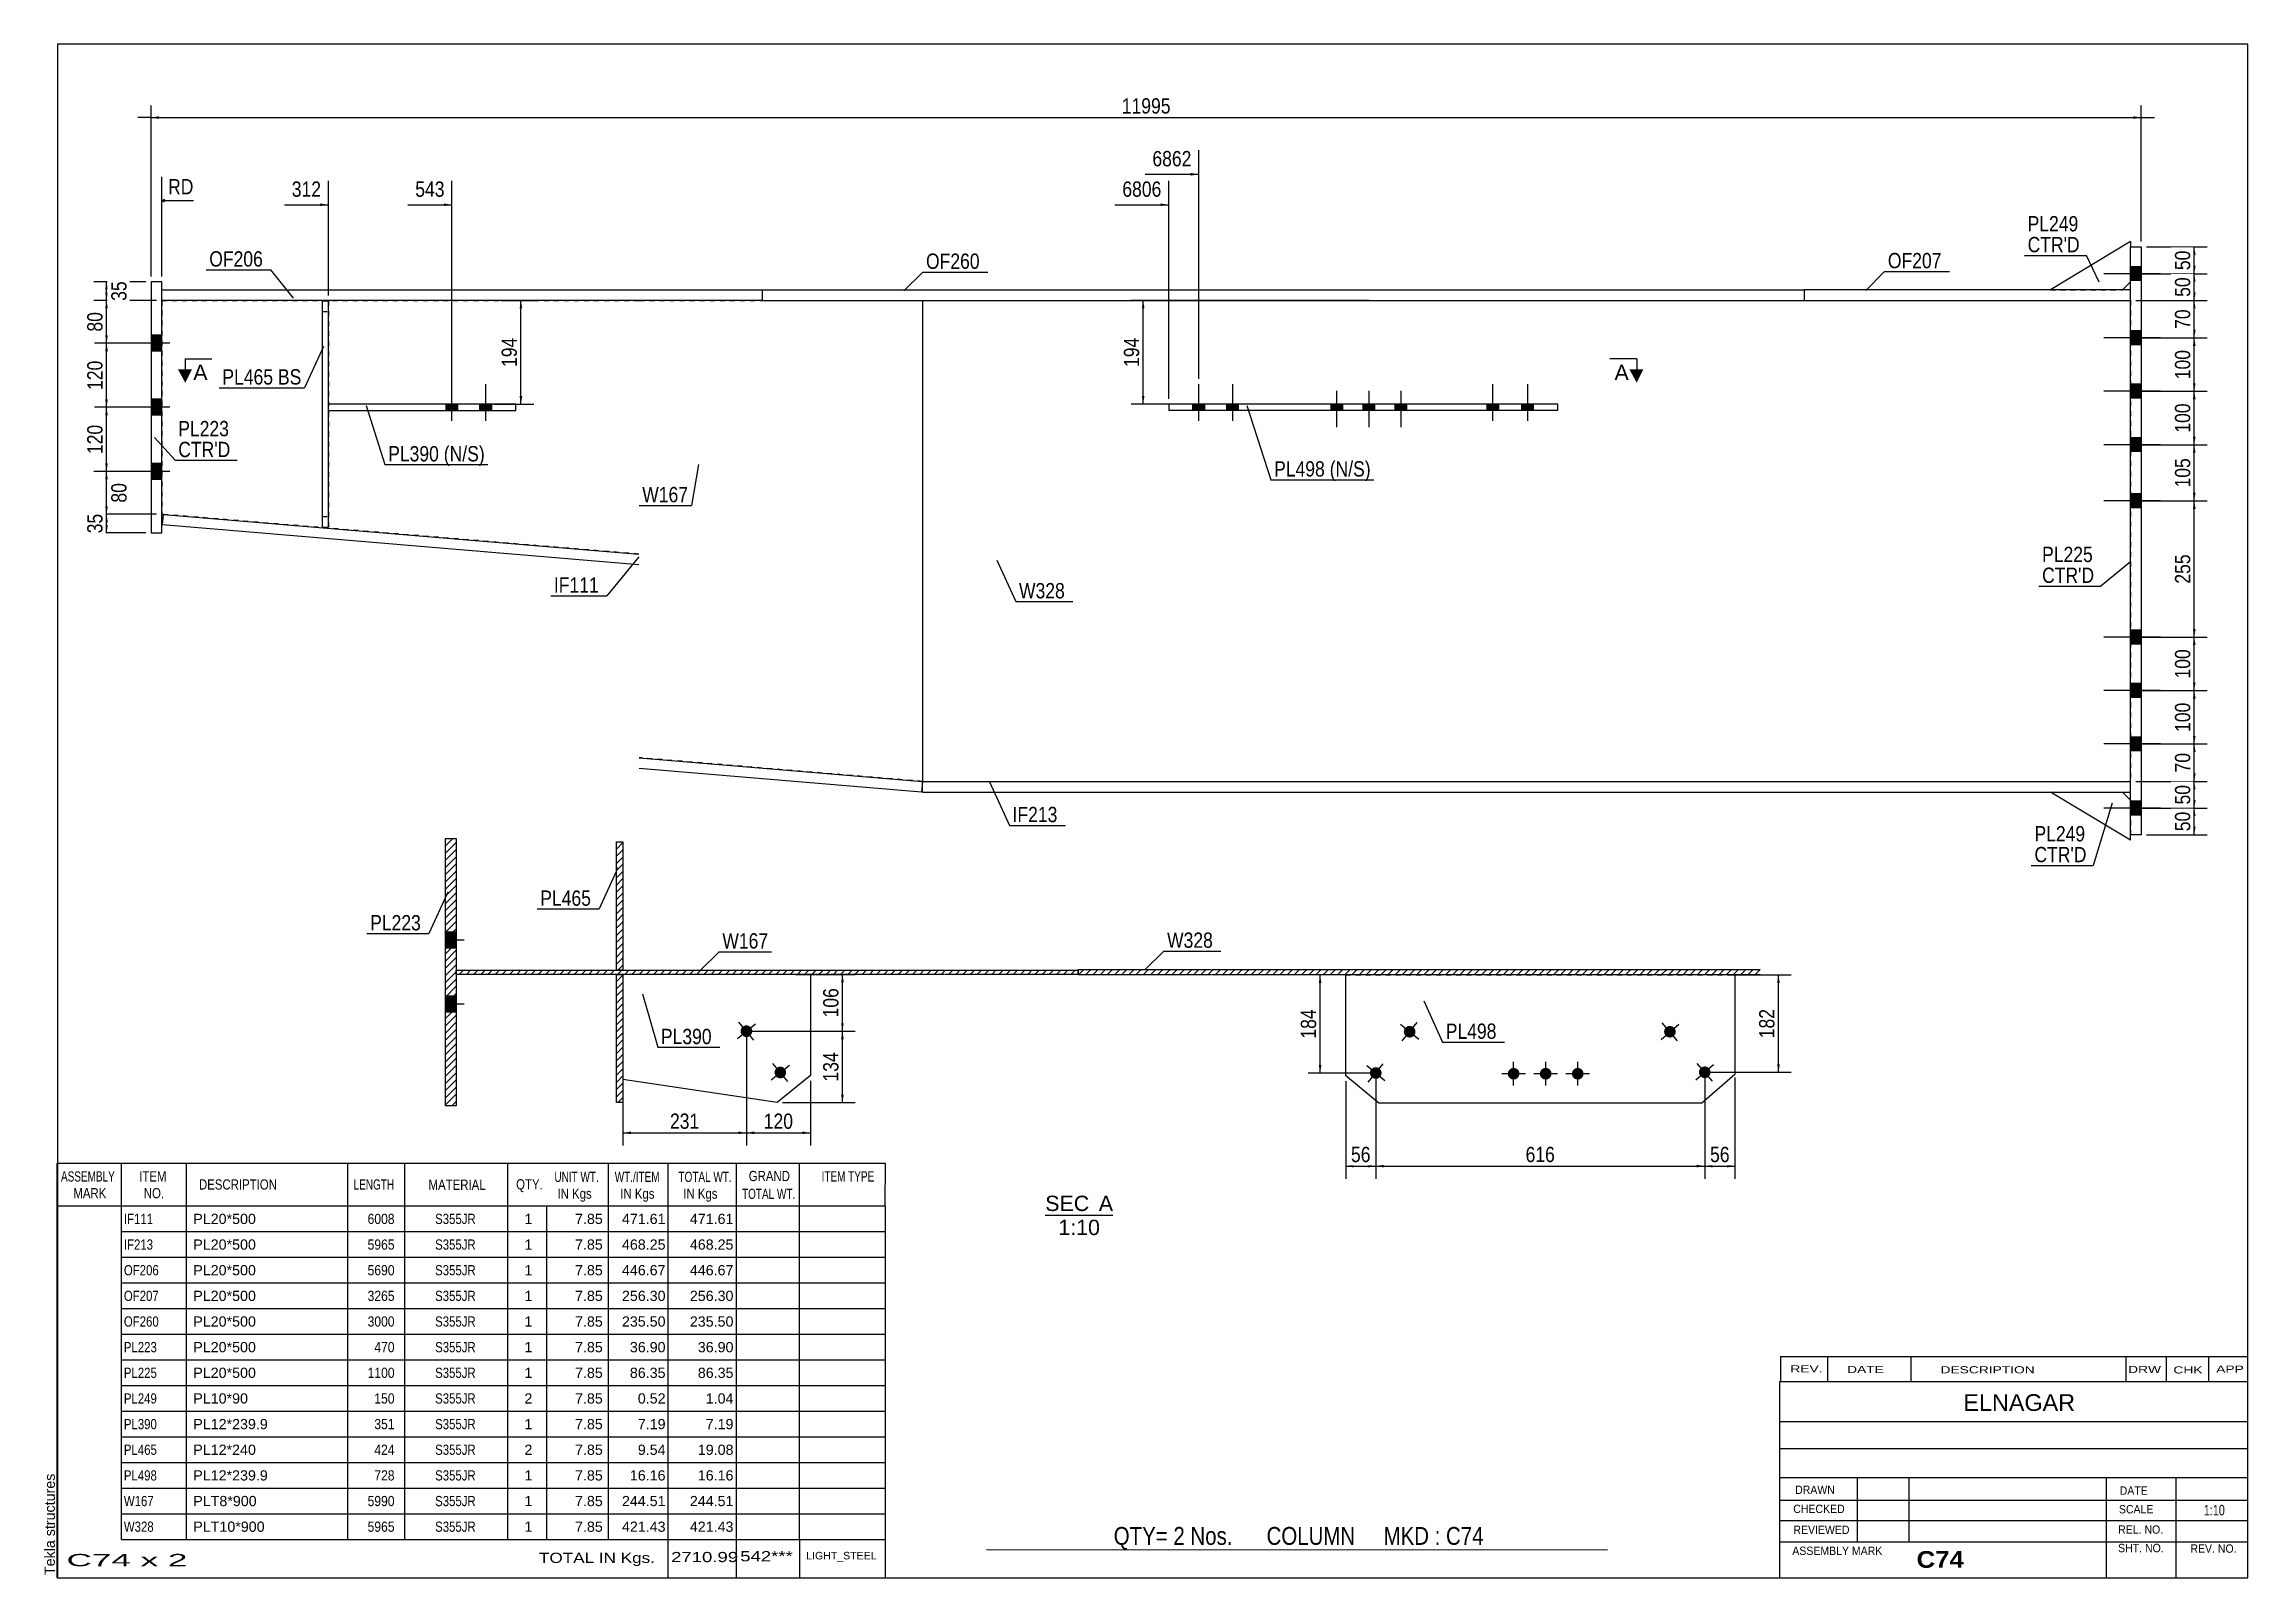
# Model space of a CAD drawing. Header units: millimetres. Extents: x -322 to 91, y -152 to 135.
import ezdxf

# ---------------------------------------------------------------- set-up
doc = ezdxf.new("R2010")
doc.units = ezdxf.units.MM
doc.linetypes.add('DXK_LINE_DOT1', pattern=[1.8814, 0.9407, -0.9407])
doc.styles.add('Arial', font='ARIAL.TTF', dxfattribs={"height": 0.2})
doc.styles.add('Arial Bold', font='ARIALBD.TTF', dxfattribs={"height": 0.2})
doc.styles.add('Arial Narrow', font='ARIALN.TTF', dxfattribs={"height": 0.2})

# ---------------------------------------------------------------- blocks, each defined once
blk = doc.blocks.new('Unknown-623345003-1210')
at = {"color": 5, "linetype": 'Continuous'}
for p, q in [((90.99, 134.65), (-319.01, 134.65)), ((-319.01, 134.65), (-319.01, -152.35)), ((90.99, -152.35), (90.99, 134.65)), ((-319.01, -152.35), (90.99, -152.35))]:
    blk.add_line(p, q, dxfattribs=at)
at = {"color": 174, "linetype": 'Continuous', "style": 'Arial'}
blk.add_text('Tekla structures', height=1.9102, rotation=90, dxfattribs=at).set_placement((-319.51, -151.85))
blk = doc.blocks.new('Unknown-623345003-12 - 4708')
at = {"color": 1, "linetype": 'Continuous'}
blk.add_line((-134.13, -84.47), (-121.45, -84.47), dxfattribs=at)
at = {"color": 0, "linetype": 'Continuous'}
blk.add_wipeout([(-125.91, -83.72), (-125.91, -80.72), (-134.13, -80.72), (-134.13, -83.72)], dxfattribs=at)
blk.add_wipeout([(-121.45, -83.72), (-121.45, -80.72), (-124.11, -80.72), (-124.11, -83.72)], dxfattribs=at)
blk.add_wipeout([(-123.9, -88.22), (-123.9, -85.22), (-131.68, -85.22), (-131.68, -88.22)], dxfattribs=at)
at = {"color": 136, "linetype": 'Continuous', "style": 'Arial'}
for s, height, p in [('SEC', 2.865, (-134.13, -83.72)), ('A', 2.87, (-124.11, -83.72)), ('1:10', 2.865, (-131.68, -88.22))]:
    blk.add_text(s, height=height, dxfattribs=at).set_placement(p)
blk = doc.blocks.new('Bolt-623345003-1234 - 1231')
at = {"linetype": 'Continuous'}
for points in [[(-78.49, 67.28), (-80.69, 67.28), (-80.69, 66.08), (-78.49, 66.08)], [(-72.49, 67.28), (-74.69, 67.28), (-74.69, 66.08), (-72.49, 66.08)], [(-66.49, 67.28), (-68.69, 67.28), (-68.69, 66.08), (-66.49, 66.08)]]:
    blk.add_hatch(color=3, dxfattribs=at).paths.add_polyline_path(points)
at = {"color": 3, "linetype": 'Continuous'}
for p, q in [((-80.69, 67.28), (-80.69, 66.08)), ((-79.59, 69.78), (-79.59, 62.98)), ((-78.49, 67.28), (-78.49, 66.08)), ((-74.69, 67.28), (-74.69, 66.08)), ((-73.59, 69.78), (-73.59, 62.98)), ((-72.49, 67.28), (-72.49, 66.08)), ((-68.69, 67.28), (-68.69, 66.08)), ((-67.59, 69.78), (-67.59, 62.98)), ((-66.49, 67.28), (-66.49, 66.08))]:
    blk.add_line(p, q, dxfattribs=at)
blk = doc.blocks.new('Part-623345003-1303 - 1231')
at = {"color": 2, "linetype": 'Continuous'}
for p, q in [((69.03, 97.68), (54.03, 88.68)), ((69.03, 97.68), (69.03, 96.68)), ((67.53, 88.68), (69.03, 90.18))]:
    blk.add_line(p, q, dxfattribs=at)
at = {"color": 7, "linetype": 'DXK_LINE_DOT1'}
for p, q in [((69.03, 90.18), (69.03, 96.68)), ((54.03, 88.68), (67.53, 88.68))]:
    blk.add_line(p, q, dxfattribs=at)
blk = doc.blocks.new('Part-623345003-1332 - 1231')
at = {"color": 2, "linetype": 'Continuous'}
for p, q in [((69.03, 96.68), (71.03, 96.68)), ((69.03, -13.32), (69.03, 96.68)), ((71.03, 96.68), (71.03, -13.32)), ((71.03, -13.32), (69.03, -13.32))]:
    blk.add_line(p, q, dxfattribs=at)
blk = doc.blocks.new('Part-623345003-1361 - 1231')
at = {"color": 2, "linetype": 'Continuous'}
for p, q in [((69.03, -14.32), (54.03, -5.32)), ((67.53, -5.32), (69.03, -6.82)), ((69.03, -14.32), (69.03, -13.32))]:
    blk.add_line(p, q, dxfattribs=at)
at = {"color": 7, "linetype": 'DXK_LINE_DOT1'}
for p, q in [((54.03, -5.32), (67.53, -5.32)), ((69.03, -6.82), (69.03, -13.32))]:
    blk.add_line(p, q, dxfattribs=at)
blk = doc.blocks.new('Part-623345003-1390 - 1231')
at = {"color": 2, "linetype": 'Continuous'}
for p, q in [((-299.5, 90.18), (-301.5, 90.18)), ((-301.5, 90.18), (-301.5, 43.18)), ((-299.5, 43.18), (-299.5, 90.18)), ((-301.5, 43.18), (-299.5, 43.18))]:
    blk.add_line(p, q, dxfattribs=at)
blk = doc.blocks.new('Bolt-623345003-1391 - 1231')
at = {"linetype": 'Continuous'}
for points in [[(-301.5, 80.18), (-301.5, 77.18), (-299.5, 77.18), (-299.5, 80.18)], [(-301.5, 80.18), (-301.5, 77.18), (-299.5, 77.18), (-299.5, 80.18)], [(-301.5, 68.18), (-301.5, 65.18), (-299.5, 65.18), (-299.5, 68.18)], [(-301.5, 68.18), (-301.5, 65.18), (-299.5, 65.18), (-299.5, 68.18)], [(-301.5, 56.18), (-301.5, 53.18), (-299.5, 53.18), (-299.5, 56.18)], [(-301.5, 56.18), (-301.5, 53.18), (-299.5, 53.18), (-299.5, 56.18)]]:
    blk.add_hatch(color=3, dxfattribs=at).paths.add_polyline_path(points)
at = {"color": 3, "linetype": 'Continuous'}
for p, q in [((-299.5, 80.18), (-301.5, 80.18)), ((-299.5, 80.18), (-301.5, 80.18)), ((-298, 78.68), (-301.5, 78.68)), ((-298, 78.68), (-301.5, 78.68)), ((-299.5, 77.18), (-301.5, 77.18)), ((-299.5, 77.18), (-301.5, 77.18)), ((-299.5, 68.18), (-301.5, 68.18)), ((-299.5, 68.18), (-301.5, 68.18)), ((-298, 66.68), (-301.5, 66.68)), ((-298, 66.68), (-301.5, 66.68)), ((-299.5, 65.18), (-301.5, 65.18)), ((-299.5, 65.18), (-301.5, 65.18)), ((-299.5, 56.18), (-301.5, 56.18)), ((-299.5, 56.18), (-301.5, 56.18)), ((-298, 54.68), (-301.5, 54.68)), ((-298, 54.68), (-301.5, 54.68)), ((-299.5, 53.18), (-301.5, 53.18)), ((-299.5, 53.18), (-301.5, 53.18))]:
    blk.add_line(p, q, dxfattribs=at)
blk = doc.blocks.new('Part-623345003-2106 - 1231')
at = {"color": 2, "linetype": 'Continuous'}
for p, q in [((-233.21, 67.28), (-268.3, 67.28)), ((-268.3, 66.08), (-233.21, 66.08)), ((-239.4, 66.08), (-239.4, 67.28)), ((-233.21, 66.08), (-233.21, 67.28))]:
    blk.add_line(p, q, dxfattribs=at)
blk = doc.blocks.new('Part-623345003-1413 - 1231')
at = {"color": 7, "linetype": 'DXK_LINE_DOT1'}
for p, q in [((-269.5, 86.58), (-269.5, 44.22)), ((-268.3, 86.58), (-269.5, 86.58)), ((-269.5, 84.58), (-268.3, 84.58)), ((-268.3, 86.58), (-268.3, 44.22)), ((-269.5, 46.22), (-268.3, 46.22)), ((-269.5, 44.22), (-268.3, 44.22))]:
    blk.add_line(p, q, dxfattribs=at)
blk = doc.blocks.new('Part-623345003-1440 - 1231')
at = {"color": 2, "linetype": 'Continuous'}
for p, q in [((-269.5, 86.58), (-269.5, 44.22)), ((-269.5, 86.58), (-268.3, 86.58)), ((-268.3, 44.22), (-268.3, 86.58)), ((-269.5, 44.22), (-268.3, 44.22))]:
    blk.add_line(p, q, dxfattribs=at)
blk = doc.blocks.new('Bolt-623345003-1441 - 1231')
at = {"linetype": 'Continuous'}
for points in [[(69.03, 92.98), (69.03, 90.38), (71.03, 90.38), (71.03, 92.98)], [(69.03, 92.98), (69.03, 90.38), (71.03, 90.38), (71.03, 92.98)], [(69.03, 80.98), (69.03, 78.38), (71.03, 78.38), (71.03, 80.98)], [(69.03, 80.98), (69.03, 78.38), (71.03, 78.38), (71.03, 80.98)], [(69.03, 70.98), (69.03, 68.38), (71.03, 68.38), (71.03, 70.98)], [(69.03, 70.98), (69.03, 68.38), (71.03, 68.38), (71.03, 70.98)], [(69.03, 60.98), (69.03, 58.38), (71.03, 58.38), (71.03, 60.98)], [(69.03, 60.98), (69.03, 58.38), (71.03, 58.38), (71.03, 60.98)], [(69.03, 50.48), (69.03, 47.88), (71.03, 47.88), (71.03, 50.48)], [(69.03, 50.48), (69.03, 47.88), (71.03, 47.88), (71.03, 50.48)], [(69.03, 24.98), (69.03, 22.38), (71.03, 22.38), (71.03, 24.98)], [(69.03, 24.98), (69.03, 22.38), (71.03, 22.38), (71.03, 24.98)], [(69.03, 14.98), (69.03, 12.38), (71.03, 12.38), (71.03, 14.98)], [(69.03, 14.98), (69.03, 12.38), (71.03, 12.38), (71.03, 14.98)], [(69.03, 4.98), (69.03, 2.38), (71.03, 2.38), (71.03, 4.98)], [(69.03, 4.98), (69.03, 2.38), (71.03, 2.38), (71.03, 4.98)], [(69.03, -7.02), (69.03, -9.62), (71.03, -9.62), (71.03, -7.02)], [(69.03, -7.02), (69.03, -9.62), (71.03, -9.62), (71.03, -7.02)]]:
    blk.add_hatch(color=3, dxfattribs=at).paths.add_polyline_path(points)
at = {"color": 3, "linetype": 'Continuous'}
for p, q in [((74.62, 91.68), (64.03, 91.68)), ((74.62, 91.68), (64.03, 91.68)), ((71.03, 92.98), (69.03, 92.98)), ((71.03, 92.98), (69.03, 92.98)), ((71.03, 90.38), (69.03, 90.38)), ((71.03, 90.38), (69.03, 90.38)), ((74.62, 79.68), (64.03, 79.68)), ((74.62, 79.68), (64.03, 79.68)), ((71.03, 80.98), (69.03, 80.98)), ((71.03, 80.98), (69.03, 80.98)), ((71.03, 78.38), (69.03, 78.38)), ((71.03, 78.38), (69.03, 78.38)), ((71.03, 70.98), (69.03, 70.98)), ((71.03, 70.98), (69.03, 70.98)), ((74.62, 69.68), (64.03, 69.68)), ((74.62, 69.68), (64.03, 69.68)), ((71.03, 68.38), (69.03, 68.38)), ((71.03, 68.38), (69.03, 68.38)), ((74.62, 59.68), (64.03, 59.68)), ((74.62, 59.68), (64.03, 59.68)), ((71.03, 60.98), (69.03, 60.98)), ((71.03, 60.98), (69.03, 60.98)), ((71.03, 58.38), (69.03, 58.38)), ((71.03, 58.38), (69.03, 58.38)), ((71.03, 50.48), (69.03, 50.48)), ((71.03, 50.48), (69.03, 50.48)), ((74.62, 49.18), (64.03, 49.18)), ((74.62, 49.18), (64.03, 49.18)), ((71.03, 47.88), (69.03, 47.88)), ((71.03, 47.88), (69.03, 47.88)), ((71.03, 24.98), (69.03, 24.98)), ((71.03, 24.98), (69.03, 24.98)), ((74.62, 23.68), (64.03, 23.68)), ((74.62, 23.68), (64.03, 23.68)), ((71.03, 22.38), (69.03, 22.38)), ((71.03, 22.38), (69.03, 22.38)), ((74.62, 13.68), (64.03, 13.68)), ((74.62, 13.68), (64.03, 13.68)), ((71.03, 14.98), (69.03, 14.98)), ((71.03, 14.98), (69.03, 14.98)), ((71.03, 12.38), (69.03, 12.38)), ((71.03, 12.38), (69.03, 12.38)), ((71.03, 4.98), (69.03, 4.98)), ((71.03, 4.98), (69.03, 4.98)), ((74.62, 3.68), (64.03, 3.68)), ((74.62, 3.68), (64.03, 3.68)), ((71.03, 2.38), (69.03, 2.38)), ((71.03, 2.38), (69.03, 2.38)), ((71.03, -7.02), (69.03, -7.02)), ((71.03, -7.02), (69.03, -7.02)), ((74.62, -8.32), (64.03, -8.32)), ((74.62, -8.32), (64.03, -8.32)), ((71.03, -9.62), (69.03, -9.62)), ((71.03, -9.62), (69.03, -9.62))]:
    blk.add_line(p, q, dxfattribs=at)
blk = doc.blocks.new('Part-623345003-1457 - 1231')
at = {"color": 7, "linetype": 'DXK_LINE_DOT1'}
for p, q in [((-299.5, 86.68), (-210.21, 86.68)), ((-299.5, 86.68), (-299.5, 46.68)), ((-210.11, 86.68), (-157.11, 86.68)), ((-157.11, 86.68), (-157.11, -3.32)), ((-210.21, 39.22), (-299.2, 46.65)), ((-157.11, -3.32), (-210.11, 1.1))]:
    blk.add_line(p, q, dxfattribs=at)
at = {"color": 2, "linetype": 'Continuous'}
blk.add_line((-299.5, 46.68), (-299.2, 46.65), dxfattribs=at)
blk = doc.blocks.new('Part-623345003-1479 - 1231')
at = {"color": 2, "linetype": 'Continuous'}
for p, q in [((-157.11, -5.32), (-157.11, -3.32)), ((-157.11, -3.32), (-134.11, -3.32)), ((-134.01, -3.32), (-15.17, -3.32)), ((-15.07, -3.32), (30.93, -3.32)), ((31.03, -3.32), (69.03, -3.32)), ((69.03, -5.32), (69.03, -3.32)), ((-157.11, -5.32), (-134.11, -5.32)), ((-134.01, -5.32), (-15.17, -5.32)), ((-15.07, -5.32), (30.93, -5.32)), ((31.03, -5.32), (69.03, -5.32))]:
    blk.add_line(p, q, dxfattribs=at)
blk = doc.blocks.new('Bolt-623345003-1548 - 1231')
at = {"linetype": 'Continuous'}
for points in [[(-51.43, 66.08), (-49.23, 66.08), (-49.23, 67.28), (-51.43, 67.28)], [(-44.91, 66.08), (-42.71, 66.08), (-42.71, 67.28), (-44.91, 67.28)]]:
    blk.add_hatch(color=3, dxfattribs=at).paths.add_polyline_path(points)
at = {"color": 3, "linetype": 'Continuous'}
for p, q in [((-50.33, 64.18), (-50.33, 70.98)), ((-43.81, 64.18), (-43.81, 70.98)), ((-51.43, 66.08), (-51.43, 67.28)), ((-49.23, 66.08), (-49.23, 67.28)), ((-44.91, 66.08), (-44.91, 67.28)), ((-42.71, 66.08), (-42.71, 67.28))]:
    blk.add_line(p, q, dxfattribs=at)
blk = doc.blocks.new('Part-623345003-1501 - 1231')
at = {"color": 2, "linetype": 'Continuous'}
for p, q in [((-299.37, 44.66), (-299.2, 46.65)), ((-299.2, 46.65), (-210.21, 39.22)), ((-210.21, 37.22), (-299.37, 44.66)), ((-210.11, 1.1), (-157.11, -3.32)), ((-157.28, -5.32), (-210.11, -0.91)), ((-157.11, -3.32), (-157.28, -5.32))]:
    blk.add_line(p, q, dxfattribs=at)
blk = doc.blocks.new('Part-623345003-1523 - 1231')
at = {"color": 2, "linetype": 'Continuous'}
for p, q in [((-299.5, 86.68), (-299.5, 88.68)), ((-299.5, 88.68), (-210.21, 88.68)), ((-210.21, 86.68), (-299.5, 86.68)), ((-210.11, 88.68), (-187.11, 88.68)), ((-187.11, 86.68), (-210.11, 86.68)), ((-187.11, 88.68), (-187.11, 86.68))]:
    blk.add_line(p, q, dxfattribs=at)
blk = doc.blocks.new('Part-623345003-1545 - 1231')
at = {"color": 2, "linetype": 'Continuous'}
for p, q in [((-187.11, 88.68), (-187.11, 86.68)), ((-187.11, 88.68), (-134.11, 88.68)), ((-187.11, 86.68), (-134.11, 86.68)), ((-134.01, 88.68), (-15.17, 88.68)), ((-134.01, 86.68), (-15.17, 86.68)), ((-15.07, 88.68), (7.93, 88.68)), ((-15.07, 86.68), (7.93, 86.68)), ((7.93, 88.68), (7.93, 86.68))]:
    blk.add_line(p, q, dxfattribs=at)
blk = doc.blocks.new('Bolt-623345003-1546 - 1231')
at = {"linetype": 'Continuous'}
for points in [[(-106.48, 66.08), (-104.28, 66.08), (-104.28, 67.28), (-106.48, 67.28)], [(-100.14, 66.08), (-97.94, 66.08), (-97.94, 67.28), (-100.14, 67.28)]]:
    blk.add_hatch(color=3, dxfattribs=at).paths.add_polyline_path(points)
at = {"color": 3, "linetype": 'Continuous'}
for p, q in [((-105.38, 64.18), (-105.38, 70.98)), ((-99.04, 64.18), (-99.04, 70.98)), ((-106.48, 66.08), (-106.48, 67.28)), ((-104.28, 66.08), (-104.28, 67.28)), ((-100.14, 66.08), (-100.14, 67.28)), ((-97.94, 66.08), (-97.94, 67.28))]:
    blk.add_line(p, q, dxfattribs=at)
blk = doc.blocks.new('Bolt-623345003-1547 - 1231')
at = {"linetype": 'Continuous'}
for points in [[(-246.29, 66.08), (-244.09, 66.08), (-244.09, 67.28), (-246.29, 67.28)], [(-239.94, 66.08), (-237.74, 66.08), (-237.74, 67.28), (-239.94, 67.28)]]:
    blk.add_hatch(color=3, dxfattribs=at).paths.add_polyline_path(points)
at = {"color": 3, "linetype": 'Continuous'}
for p, q in [((-245.19, 64.18), (-245.19, 70.98)), ((-238.84, 64.18), (-238.84, 70.98)), ((-246.29, 66.08), (-246.29, 67.28)), ((-244.09, 66.08), (-244.09, 67.28)), ((-239.94, 66.08), (-239.94, 67.28)), ((-237.74, 66.08), (-237.74, 67.28))]:
    blk.add_line(p, q, dxfattribs=at)
blk = doc.blocks.new('Part-623345003-1553 - 1231')
at = {"color": 2, "linetype": 'Continuous'}
for p, q in [((7.93, 88.68), (7.93, 86.68)), ((30.93, 88.68), (7.93, 88.68)), ((7.93, 86.68), (30.93, 86.68)), ((69.03, 88.68), (31.03, 88.68)), ((31.03, 86.68), (69.03, 86.68)), ((69.03, 86.68), (69.03, 88.68))]:
    blk.add_line(p, q, dxfattribs=at)
blk = doc.blocks.new('Part-623345003-1558 - 1231')
at = {"color": 2, "linetype": 'Continuous'}
blk.add_line((-157.11, 86.68), (-157.11, -3.32), dxfattribs=at)
at = {"color": 7, "linetype": 'DXK_LINE_DOT1'}
for p, q in [((-157.11, 86.68), (-134.11, 86.68)), ((-134.01, 86.68), (-15.17, 86.68)), ((-15.07, 86.68), (30.93, 86.68)), ((31.03, 86.68), (69.03, 86.68)), ((69.03, 86.68), (69.03, -3.32)), ((-157.11, -3.32), (-134.11, -3.32)), ((-134.01, -3.32), (-15.17, -3.32)), ((-15.07, -3.32), (30.93, -3.32)), ((31.03, -3.32), (69.03, -3.32))]:
    blk.add_line(p, q, dxfattribs=at)
blk = doc.blocks.new('Part-623345003-2107 - 1231')
at = {"color": 2, "linetype": 'Continuous'}
for p, q in [((-38.17, 67.28), (-111.01, 67.28)), ((-111.01, 67.28), (-111.01, 66.08)), ((-38.17, 66.08), (-111.01, 66.08)), ((-104.83, 66.08), (-104.83, 67.28)), ((-44.38, 66.08), (-44.38, 67.28)), ((-38.17, 66.08), (-38.17, 67.28))]:
    blk.add_line(p, q, dxfattribs=at)
blk = doc.blocks.new('Part-623345003-4734 - 4708')
at = {"linetype": 'Continuous'}
h = blk.add_hatch(dxfattribs=at)
h.set_pattern_fill('', scale=0.3, style=0, pattern_type=0)
h.set_pattern_definition([(45, (-214.3778, -14.63665), (-0.67352, 0.67352), [])])
h.paths.add_polyline_path([(-213.18, -14.64), (-214.38, -14.64), (-214.38, -38.64), (-213.18, -38.64)])
at = {"color": 2, "linetype": 'Continuous'}
for p, q in [((-214.38, -14.64), (-213.18, -14.64)), ((-214.38, -38.64), (-214.38, -14.64)), ((-213.18, -14.64), (-213.18, -38.64)), ((-213.18, -38.64), (-214.38, -38.64))]:
    blk.add_line(p, q, dxfattribs=at)
blk = doc.blocks.new('Bolt-623345003-4742 - 4708')
at = {"linetype": 'Continuous'}
for points in [[(-190.91, -50.76, -1), (-189.21, -49.37, -1)], [(-184.57, -58.49, -1), (-182.87, -57.1, -1)]]:
    blk.add_hatch(color=3, dxfattribs=at).paths.add_polyline_path(points)
at = {"color": 3, "linetype": 'Continuous'}
for p, q in [((-191.76, -51.46), (-188.36, -48.67)), ((-188.67, -51.77), (-191.46, -48.37)), ((-185.42, -59.19), (-182.02, -56.4)), ((-182.33, -59.5), (-185.12, -56.1))]:
    blk.add_line(p, q, dxfattribs=at)
blk = doc.blocks.new('Part-623345003-4717 - 4708')
at = {"linetype": 'Continuous'}
h = blk.add_hatch(dxfattribs=at)
h.set_pattern_fill('', scale=0.3, style=0, pattern_type=0)
h.set_pattern_definition([(45, (-0.2962, -38.53665), (-0.673519, 0.673519), [])])
h.paths.add_polyline_path([(-0.3, -39.54), (-0.3, -38.54), (-127.99, -38.54), (-127.99, -39.54)])
at = {"color": 2, "linetype": 'Continuous'}
for p, q in [((-127.99, -38.54), (-102.99, -38.54)), ((-127.99, -39.54), (-127.99, -38.54)), ((-102.99, -39.54), (-127.99, -39.54)), ((-102.89, -38.54), (-0.3, -38.54)), ((-0.3, -39.54), (-102.89, -39.54))]:
    blk.add_line(p, q, dxfattribs=at)
blk = doc.blocks.new('Part-623345003-4728 - 4708')
at = {"linetype": 'Continuous'}
h = blk.add_hatch(dxfattribs=at)
h.set_pattern_fill('', scale=0.3, style=0, pattern_type=0)
h.set_pattern_definition([(45, (-246.3778, -14.03665), (-0.67352, 0.67352), [])])
h.paths.add_polyline_path([(-244.38, -14.04), (-246.38, -14.04), (-246.38, -64.04), (-244.38, -64.04)])
at = {"color": 2, "linetype": 'Continuous'}
for p, q in [((-246.38, -14.04), (-244.38, -14.04)), ((-246.38, -64.04), (-246.38, -14.04)), ((-244.38, -14.04), (-244.38, -64.04)), ((-244.38, -64.04), (-246.38, -64.04))]:
    blk.add_line(p, q, dxfattribs=at)
blk = doc.blocks.new('Part-623345003-4737 - 4708')
at = {"linetype": 'Continuous'}
h = blk.add_hatch(dxfattribs=at)
h.set_pattern_fill('', scale=0.3, style=0, pattern_type=0)
h.set_pattern_definition([(45, (-244.3778, -38.63665), (-0.673519, 0.673519), [])])
h.paths.add_polyline_path([(-127.99, -38.64), (-244.38, -38.64), (-244.38, -39.44), (-127.99, -39.44)])
at = {"color": 2, "linetype": 'Continuous'}
for p, q in [((-244.38, -38.64), (-153.09, -38.64)), ((-244.38, -39.44), (-244.38, -38.64)), ((-153.09, -39.44), (-244.38, -39.44)), ((-152.99, -38.64), (-127.99, -38.64)), ((-127.99, -39.44), (-152.99, -39.44)), ((-127.99, -38.64), (-127.99, -39.44))]:
    blk.add_line(p, q, dxfattribs=at)
blk = doc.blocks.new('Part-623345003-4729 - 4708')
at = {"color": 7, "linetype": 'DXK_LINE_DOT1'}
for p, q in [((-178.09, -39.44), (-213.18, -39.44)), ((-213.18, -39.44), (-213.18, -59.1))]:
    blk.add_line(p, q, dxfattribs=at)
at = {"color": 2, "linetype": 'Continuous'}
for p, q in [((-178.09, -39.44), (-178.09, -58.35)), ((-184.28, -63.43), (-213.18, -59.1)), ((-178.09, -58.35), (-184.28, -63.43))]:
    blk.add_line(p, q, dxfattribs=at)
blk = doc.blocks.new('Part-623345003-4730 - 4708')
at = {"color": 2, "linetype": 'Continuous'}
for p, q in [((-77.89, -58.45), (-77.89, -39.54)), ((-5.04, -39.54), (-5.04, -58.18)), ((-71.71, -63.53), (-77.89, -58.45)), ((-5.04, -58.18), (-11.26, -63.53)), ((-11.26, -63.53), (-71.71, -63.53))]:
    blk.add_line(p, q, dxfattribs=at)
at = {"color": 7, "linetype": 'DXK_LINE_DOT1'}
blk.add_line((-77.89, -39.54), (-5.04, -39.54), dxfattribs=at)
blk = doc.blocks.new('Part-623345003-4731 - 4708')
at = {"linetype": 'Continuous'}
h = blk.add_hatch(dxfattribs=at)
h.set_pattern_fill('', scale=0.3, style=0, pattern_type=0)
h.set_pattern_definition([(45, (-214.3778, -39.43665), (-0.67352, 0.67352), [])])
h.paths.add_polyline_path([(-213.18, -39.44), (-214.38, -39.44), (-214.38, -63.44), (-213.18, -63.44)])
at = {"color": 2, "linetype": 'Continuous'}
for p, q in [((-214.38, -39.44), (-213.18, -39.44)), ((-214.38, -63.44), (-214.38, -39.44)), ((-213.18, -39.44), (-213.18, -63.44)), ((-213.18, -63.44), (-214.38, -63.44))]:
    blk.add_line(p, q, dxfattribs=at)
blk = doc.blocks.new('Bolt-623345003-4741 - 4708')
at = {"linetype": 'Continuous'}
for points in [[(-246.38, -31.54), (-246.38, -34.54), (-244.38, -34.54), (-244.38, -31.54)], [(-246.38, -31.54), (-246.38, -34.54), (-244.38, -34.54), (-244.38, -31.54)], [(-246.38, -43.54), (-246.38, -46.54), (-244.38, -46.54), (-244.38, -43.54)], [(-246.38, -43.54), (-246.38, -46.54), (-244.38, -46.54), (-244.38, -43.54)]]:
    blk.add_hatch(color=3, dxfattribs=at).paths.add_polyline_path(points)
at = {"color": 3, "linetype": 'Continuous'}
for p, q in [((-244.38, -31.54), (-246.38, -31.54)), ((-244.38, -31.54), (-246.38, -31.54)), ((-242.88, -33.04), (-246.38, -33.04)), ((-242.88, -33.04), (-246.38, -33.04)), ((-244.38, -34.54), (-246.38, -34.54)), ((-244.38, -34.54), (-246.38, -34.54)), ((-244.38, -43.54), (-246.38, -43.54)), ((-244.38, -43.54), (-246.38, -43.54)), ((-242.88, -45.04), (-246.38, -45.04)), ((-242.88, -45.04), (-246.38, -45.04)), ((-244.38, -46.54), (-246.38, -46.54)), ((-244.38, -46.54), (-246.38, -46.54))]:
    blk.add_line(p, q, dxfattribs=at)
blk = doc.blocks.new('Bolt-623345003-4743 - 4708')
at = {"linetype": 'Continuous'}
for points in [[(-18.04, -50.89, -1), (-16.37, -49.46, -1)], [(-11.52, -58.48, -1), (-9.85, -57.04, -1)]]:
    blk.add_hatch(color=3, dxfattribs=at).paths.add_polyline_path(points)
at = {"color": 3, "linetype": 'Continuous'}
for p, q in [((-18.87, -51.61), (-15.54, -48.74)), ((-15.77, -51.85), (-18.64, -48.51)), ((-12.35, -59.19), (-9.02, -56.33)), ((-9.25, -59.43), (-12.12, -56.09))]:
    blk.add_line(p, q, dxfattribs=at)
blk = doc.blocks.new('Bolt-623345003-4744 - 4708')
at = {"linetype": 'Continuous'}
for points in [[(-66.77, -49.47, -1), (-65.07, -50.86, -1)], [(-73.11, -57.2, -1), (-71.41, -58.59, -1)]]:
    blk.add_hatch(color=3, dxfattribs=at).paths.add_polyline_path(points)
at = {"color": 3, "linetype": 'Continuous'}
for p, q in [((-67.62, -48.77), (-64.22, -51.56)), ((-67.31, -51.87), (-64.52, -48.47)), ((-73.96, -56.5), (-70.56, -59.29)), ((-73.66, -59.6), (-70.87, -56.2))]:
    blk.add_line(p, q, dxfattribs=at)
blk = doc.blocks.new('Bolt-623345003-4745 - 4708')
at = {"linetype": 'Continuous'}
for points in [[(-47.56, -58.03, -1), (-45.36, -58.03, -1)], [(-41.56, -58.03, -1), (-39.36, -58.03, -1)], [(-35.56, -58.03, -1), (-33.36, -58.03, -1)]]:
    blk.add_hatch(color=3, dxfattribs=at).paths.add_polyline_path(points)
at = {"color": 3, "linetype": 'Continuous'}
for p, q in [((-46.46, -60.23), (-46.46, -55.83)), ((-40.46, -60.23), (-40.46, -55.83)), ((-34.46, -60.23), (-34.46, -55.83)), ((-44.26, -58.03), (-48.66, -58.03)), ((-38.26, -58.03), (-42.66, -58.03)), ((-32.26, -58.03), (-36.66, -58.03))]:
    blk.add_line(p, q, dxfattribs=at)
blk = doc.blocks.new('StraightDimension-623345003-1879 - 1231')
at = {"linetype": 'Continuous'}
for points in [[(-310.09, 53.18), (-309.84, 54.68), (-309.59, 53.18)], [(-309.59, 48.18), (-309.84, 46.68), (-310.09, 48.18)]]:
    blk.add_hatch(color=7, dxfattribs=at).paths.add_polyline_path(points)
at = {"color": 7, "linetype": 'Continuous'}
for p, q in [((-300.5, 54.68), (-312.24, 54.68)), ((-309.84, 46.68), (-309.84, 54.68)), ((-300.5, 46.68), (-312.24, 46.68))]:
    blk.add_line(p, q, dxfattribs=at)
at = {"color": 0}
blk.add_wipeout([(-305.49, 53.1), (-309.69, 53.1), (-309.69, 48.25), (-305.49, 48.25)], dxfattribs=at)
at = {"color": 3, "style": 'Arial Narrow'}
blk.add_text('80', height=2.863, rotation=90.0002, dxfattribs=at).set_placement((-306.09, 48.85))
blk = doc.blocks.new('StraightDimension-623345003-1815 - 1231')
at = {"linetype": 'Continuous'}
for points in [[(-300, 120.65), (-301.5, 120.9), (-300, 121.15)], [(69.53, 121.15), (71.03, 120.9), (69.53, 120.65)]]:
    blk.add_hatch(color=7, dxfattribs=at).paths.add_polyline_path(points)
at = {"color": 7, "linetype": 'Continuous'}
for p, q in [((-301.5, 120.9), (-304, 120.9)), ((-301.5, 91.18), (-301.5, 123.15)), ((-301.5, 120.9), (71.03, 120.9)), ((71.03, 97.68), (71.03, 123.15)), ((71.03, 120.9), (73.53, 120.9))]:
    blk.add_line(p, q, dxfattribs=at)
at = {"color": 0}
blk.add_wipeout([(-110.06, 121.05), (-110.06, 125.25), (-120.4, 125.25), (-120.4, 121.05)], dxfattribs=at)
at = {"color": 3, "style": 'Arial Narrow'}
blk.add_text('11995', height=2.863, dxfattribs=at).set_placement((-119.8, 121.65))
blk = doc.blocks.new('StraightDimension-623345003-1854 - 1231')
at = {"linetype": 'Continuous'}
for points in [[(-310.09, 85.18), (-309.84, 86.68), (-309.59, 85.18)], [(-309.59, 80.18), (-309.84, 78.68), (-310.09, 80.18)]]:
    blk.add_hatch(color=7, dxfattribs=at).paths.add_polyline_path(points)
at = {"color": 7, "linetype": 'Continuous'}
for p, q in [((-300.5, 86.68), (-312.09, 86.68)), ((-309.84, 78.68), (-309.84, 86.68)), ((-300.5, 78.68), (-312.09, 78.68))]:
    blk.add_line(p, q, dxfattribs=at)
at = {"color": 0}
blk.add_wipeout([(-309.99, 85.1), (-314.19, 85.1), (-314.19, 80.25), (-309.99, 80.25)], dxfattribs=at)
at = {"color": 3, "style": 'Arial Narrow'}
blk.add_text('80', height=2.863, rotation=90.0002, dxfattribs=at).set_placement((-310.59, 80.85))
blk = doc.blocks.new('StraightDimension-623345003-3748 - 1231')
at = {"linetype": 'Continuous'}
for points in [[(-232.52, 85.18), (-232.27, 86.68), (-232.02, 85.18)], [(-232.02, 68.78), (-232.27, 67.28), (-232.52, 68.78)]]:
    blk.add_hatch(color=7, dxfattribs=at).paths.add_polyline_path(points)
at = {"color": 7, "linetype": 'Continuous'}
for p, q in [((-235.97, 86.68), (-229.87, 86.68)), ((-232.27, 67.28), (-232.27, 86.68)), ((-237.29, 67.28), (-229.87, 67.28))]:
    blk.add_line(p, q, dxfattribs=at)
at = {"color": 0}
blk.add_wipeout([(-232.42, 80.32), (-236.62, 80.32), (-236.62, 73.63), (-232.42, 73.63)], dxfattribs=at)
at = {"color": 3, "style": 'Arial Narrow'}
blk.add_text('194', height=2.863, rotation=90.0002, dxfattribs=at).set_placement((-233.02, 74.23))
blk = doc.blocks.new('StraightDimension-623345003-4578 - 1231')
at = {"linetype": 'Continuous'}
for points in [[(80.69, 22.18), (80.94, 23.68), (81.19, 22.18)], [(81.19, 15.18), (80.94, 13.68), (80.69, 15.18)]]:
    blk.add_hatch(color=7, dxfattribs=at).paths.add_polyline_path(points)
at = {"color": 7, "linetype": 'Continuous'}
for p, q in [((70.03, 23.68), (83.34, 23.68)), ((80.94, 13.68), (80.94, 23.68)), ((70.03, 13.68), (83.34, 13.68))]:
    blk.add_line(p, q, dxfattribs=at)
at = {"color": 0}
blk.add_wipeout([(80.79, 22.02), (76.59, 22.02), (76.59, 15.33), (80.79, 15.33)], dxfattribs=at)
at = {"color": 3, "style": 'Arial Narrow'}
blk.add_text('100', height=2.863, rotation=90.0002, dxfattribs=at).set_placement((80.19, 15.93))
blk = doc.blocks.new('StraightDimension-623345003-5967 - 1231')
at = {"linetype": 'Continuous'}
blk.add_hatch(color=7, dxfattribs=at).paths.add_polyline_path([(-112.51, 104.83), (-111.01, 104.58), (-112.51, 104.33)])
at = {"color": 7, "linetype": 'Continuous'}
for p, q in [((-111.01, 68.28), (-111.01, 109.08)), ((-121.08, 104.58), (-111.01, 104.58))]:
    blk.add_line(p, q, dxfattribs=at)
at = {"color": 0}
blk.add_wipeout([(-111.79, 105.48), (-111.79, 109.68), (-120.3, 109.68), (-120.3, 105.48)], dxfattribs=at)
at = {"color": 3, "style": 'Arial Narrow'}
blk.add_text('6806', height=2.863, dxfattribs=at).set_placement((-119.7, 106.08))
blk = doc.blocks.new('StraightDimension-623345003-3704 - 1231')
at = {"linetype": 'Continuous'}
for points in [[(-116.05, 85.18), (-115.8, 86.68), (-115.55, 85.18)], [(-115.55, 68.78), (-115.8, 67.28), (-116.05, 68.78)]]:
    blk.add_hatch(color=7, dxfattribs=at).paths.add_polyline_path(points)
at = {"color": 7, "linetype": 'Continuous'}
for p, q in [((-73.59, 86.68), (-118.05, 86.68)), ((-115.8, 67.28), (-115.8, 86.68)), ((-94.64, 67.28), (-118.05, 67.28))]:
    blk.add_line(p, q, dxfattribs=at)
at = {"color": 0}
blk.add_wipeout([(-115.95, 80.32), (-120.15, 80.32), (-120.15, 73.63), (-115.95, 73.63)], dxfattribs=at)
at = {"color": 3, "style": 'Arial Narrow'}
blk.add_text('194', height=2.863, rotation=90.0002, dxfattribs=at).set_placement((-116.55, 74.23))
blk = doc.blocks.new('StraightDimension-623345003-4577 - 1231')
at = {"linetype": 'Continuous'}
for points in [[(80.69, 47.68), (80.94, 49.18), (81.19, 47.68)], [(81.19, 25.18), (80.94, 23.68), (80.69, 25.18)]]:
    blk.add_hatch(color=7, dxfattribs=at).paths.add_polyline_path(points)
at = {"color": 7, "linetype": 'Continuous'}
for p, q in [((70.03, 49.18), (83.34, 49.18)), ((80.94, 23.68), (80.94, 49.18)), ((70.03, 23.68), (83.34, 23.68))]:
    blk.add_line(p, q, dxfattribs=at)
at = {"color": 0}
blk.add_wipeout([(80.79, 39.77), (76.59, 39.77), (76.59, 33.08), (80.79, 33.08)], dxfattribs=at)
at = {"color": 3, "style": 'Arial Narrow'}
blk.add_text('255', height=2.863, rotation=90.0002, dxfattribs=at).set_placement((80.19, 33.68))
blk = doc.blocks.new('StraightDimension-623345003-4573 - 1231')
at = {"linetype": 'Continuous'}
for points in [[(80.69, 85.18), (80.94, 86.68), (81.19, 85.18)], [(81.19, 81.18), (80.94, 79.68), (80.69, 81.18)]]:
    blk.add_hatch(color=7, dxfattribs=at).paths.add_polyline_path(points)
at = {"color": 7, "linetype": 'Continuous'}
for p, q in [((70.03, 86.68), (83.34, 86.68)), ((80.94, 79.68), (80.94, 86.68)), ((70.03, 79.68), (83.34, 79.68))]:
    blk.add_line(p, q, dxfattribs=at)
at = {"color": 0}
blk.add_wipeout([(80.79, 85.6), (76.59, 85.6), (76.59, 80.75), (80.79, 80.75)], dxfattribs=at)
at = {"color": 3, "style": 'Arial Narrow'}
blk.add_text('70', height=2.863, rotation=90.0002, dxfattribs=at).set_placement((80.19, 81.35))
blk = doc.blocks.new('StraightDimension-623345003-1826 - 1231')
at = {"linetype": 'Continuous'}
for points in [[(-310.09, 45.18), (-309.84, 46.68), (-309.59, 45.18)], [(-309.59, 44.68), (-309.84, 43.18), (-310.09, 44.68)]]:
    blk.add_hatch(color=7, dxfattribs=at).paths.add_polyline_path(points)
at = {"color": 7, "linetype": 'Continuous'}
for p, q in [((-300.5, 46.68), (-312.09, 46.68)), ((-309.84, 43.18), (-309.84, 46.68)), ((-302.5, 43.18), (-312.09, 43.18))]:
    blk.add_line(p, q, dxfattribs=at)
at = {"color": 0}
blk.add_wipeout([(-309.99, 47.35), (-314.19, 47.35), (-314.19, 42.5), (-309.99, 42.5)], dxfattribs=at)
at = {"color": 3, "style": 'Arial Narrow'}
blk.add_text('35', height=2.863, rotation=90.0002, dxfattribs=at).set_placement((-310.59, 43.1))
blk = doc.blocks.new('StraightDimension-623345003-4580 - 1231')
at = {"linetype": 'Continuous'}
for points in [[(80.69, 2.18), (80.94, 3.68), (81.19, 2.18)], [(81.19, -1.82), (80.94, -3.32), (80.69, -1.82)]]:
    blk.add_hatch(color=7, dxfattribs=at).paths.add_polyline_path(points)
at = {"color": 7, "linetype": 'Continuous'}
for p, q in [((70.03, 3.68), (83.34, 3.68)), ((80.94, -3.32), (80.94, 3.68)), ((70.03, -3.32), (83.34, -3.32))]:
    blk.add_line(p, q, dxfattribs=at)
at = {"color": 0}
blk.add_wipeout([(80.79, 2.6), (76.59, 2.6), (76.59, -2.25), (80.79, -2.25)], dxfattribs=at)
at = {"color": 3, "style": 'Arial Narrow'}
blk.add_text('70', height=2.863, rotation=90.0002, dxfattribs=at).set_placement((80.19, -1.65))
blk = doc.blocks.new('StraightDimension-623345003-1836 - 1231')
at = {"linetype": 'Continuous'}
for points in [[(-310.09, 65.18), (-309.84, 66.68), (-309.59, 65.18)], [(-309.59, 56.18), (-309.84, 54.68), (-310.09, 56.18)]]:
    blk.add_hatch(color=7, dxfattribs=at).paths.add_polyline_path(points)
at = {"color": 7, "linetype": 'Continuous'}
for p, q in [((-300.5, 66.68), (-312.09, 66.68)), ((-309.84, 54.68), (-309.84, 66.68)), ((-300.5, 54.68), (-312.09, 54.68))]:
    blk.add_line(p, q, dxfattribs=at)
at = {"color": 0}
blk.add_wipeout([(-309.99, 64.02), (-314.19, 64.02), (-314.19, 57.33), (-309.99, 57.33)], dxfattribs=at)
at = {"color": 3, "style": 'Arial Narrow'}
blk.add_text('120', height=2.863, rotation=90.0002, dxfattribs=at).set_placement((-310.59, 57.93))
blk = doc.blocks.new('StraightDimension-623345003-1870 - 1231')
at = {"linetype": 'Continuous'}
for points in [[(-310.09, 88.68), (-309.84, 90.18), (-309.59, 88.68)], [(-309.59, 88.18), (-309.84, 86.68), (-310.09, 88.18)]]:
    blk.add_hatch(color=7, dxfattribs=at).paths.add_polyline_path(points)
at = {"color": 7, "linetype": 'Continuous'}
for p, q in [((-302.5, 90.18), (-312.24, 90.18)), ((-300.5, 86.68), (-312.24, 86.68)), ((-309.84, 86.68), (-309.84, 90.18))]:
    blk.add_line(p, q, dxfattribs=at)
at = {"color": 0}
blk.add_wipeout([(-305.49, 90.85), (-309.69, 90.85), (-309.69, 86), (-305.49, 86)], dxfattribs=at)
at = {"color": 3, "style": 'Arial Narrow'}
blk.add_text('35', height=2.863, rotation=90.0002, dxfattribs=at).set_placement((-306.09, 86.6))
blk = doc.blocks.new('StraightDimension-623345003-4574 - 1231')
at = {"linetype": 'Continuous'}
for points in [[(80.69, 78.18), (80.94, 79.68), (81.19, 78.18)], [(81.19, 71.18), (80.94, 69.68), (80.69, 71.18)]]:
    blk.add_hatch(color=7, dxfattribs=at).paths.add_polyline_path(points)
at = {"color": 7, "linetype": 'Continuous'}
for p, q in [((70.03, 79.68), (83.34, 79.68)), ((80.94, 69.68), (80.94, 79.68)), ((70.03, 69.68), (83.34, 69.68))]:
    blk.add_line(p, q, dxfattribs=at)
at = {"color": 0}
blk.add_wipeout([(80.79, 78.02), (76.59, 78.02), (76.59, 71.33), (80.79, 71.33)], dxfattribs=at)
at = {"color": 3, "style": 'Arial Narrow'}
blk.add_text('100', height=2.863, rotation=90.0002, dxfattribs=at).set_placement((80.19, 71.93))
blk = doc.blocks.new('StraightDimension-623345003-1896 - 1231')
at = {"linetype": 'Continuous'}
for points in [[(-310.09, 77.18), (-309.84, 78.68), (-309.59, 77.18)], [(-309.59, 68.18), (-309.84, 66.68), (-310.09, 68.18)]]:
    blk.add_hatch(color=7, dxfattribs=at).paths.add_polyline_path(points)
at = {"color": 7, "linetype": 'Continuous'}
for p, q in [((-300.5, 78.68), (-312.09, 78.68)), ((-309.84, 66.68), (-309.84, 78.68)), ((-300.5, 66.68), (-312.09, 66.68))]:
    blk.add_line(p, q, dxfattribs=at)
at = {"color": 0}
blk.add_wipeout([(-309.99, 76.02), (-314.19, 76.02), (-314.19, 69.33), (-309.99, 69.33)], dxfattribs=at)
at = {"color": 3, "style": 'Arial Narrow'}
blk.add_text('120', height=2.863, rotation=90.0002, dxfattribs=at).set_placement((-310.59, 69.93))
blk = doc.blocks.new('StraightDimension-623345003-4571 - 1231')
at = {"linetype": 'Continuous'}
for points in [[(80.69, 95.18), (80.94, 96.68), (81.19, 95.18)], [(81.19, 93.18), (80.94, 91.68), (80.69, 93.18)]]:
    blk.add_hatch(color=7, dxfattribs=at).paths.add_polyline_path(points)
at = {"color": 7, "linetype": 'Continuous'}
for p, q in [((72.03, 96.68), (83.34, 96.68)), ((80.94, 91.68), (80.94, 96.68)), ((70.03, 91.68), (83.34, 91.68))]:
    blk.add_line(p, q, dxfattribs=at)
at = {"color": 0}
blk.add_wipeout([(80.79, 96.6), (76.59, 96.6), (76.59, 91.75), (80.79, 91.75)], dxfattribs=at)
at = {"color": 3, "style": 'Arial Narrow'}
blk.add_text('50', height=2.863, rotation=90.0002, dxfattribs=at).set_placement((80.19, 92.35))
blk = doc.blocks.new('StraightDimension-623345003-4572 - 1231')
at = {"linetype": 'Continuous'}
for points in [[(80.69, 90.18), (80.94, 91.68), (81.19, 90.18)], [(81.19, 88.18), (80.94, 86.68), (80.69, 88.18)]]:
    blk.add_hatch(color=7, dxfattribs=at).paths.add_polyline_path(points)
at = {"color": 7, "linetype": 'Continuous'}
for p, q in [((70.03, 91.68), (83.34, 91.68)), ((80.94, 86.68), (80.94, 91.68)), ((70.03, 86.68), (83.34, 86.68))]:
    blk.add_line(p, q, dxfattribs=at)
at = {"color": 0}
blk.add_wipeout([(80.79, 91.6), (76.59, 91.6), (76.59, 86.75), (80.79, 86.75)], dxfattribs=at)
at = {"color": 3, "style": 'Arial Narrow'}
blk.add_text('50', height=2.863, rotation=90.0002, dxfattribs=at).set_placement((80.19, 87.35))
blk = doc.blocks.new('StraightDimension-623345003-4575 - 1231')
at = {"linetype": 'Continuous'}
for points in [[(80.69, 68.18), (80.94, 69.68), (81.19, 68.18)], [(81.19, 61.18), (80.94, 59.68), (80.69, 61.18)]]:
    blk.add_hatch(color=7, dxfattribs=at).paths.add_polyline_path(points)
at = {"color": 7, "linetype": 'Continuous'}
for p, q in [((70.03, 69.68), (83.34, 69.68)), ((80.94, 59.68), (80.94, 69.68)), ((70.03, 59.68), (83.34, 59.68))]:
    blk.add_line(p, q, dxfattribs=at)
at = {"color": 0}
blk.add_wipeout([(80.79, 68.02), (76.59, 68.02), (76.59, 61.33), (80.79, 61.33)], dxfattribs=at)
at = {"color": 3, "style": 'Arial Narrow'}
blk.add_text('100', height=2.863, rotation=90.0002, dxfattribs=at).set_placement((80.19, 61.93))
blk = doc.blocks.new('StraightDimension-623345003-4576 - 1231')
at = {"linetype": 'Continuous'}
for points in [[(80.69, 58.18), (80.94, 59.68), (81.19, 58.18)], [(81.19, 50.68), (80.94, 49.18), (80.69, 50.68)]]:
    blk.add_hatch(color=7, dxfattribs=at).paths.add_polyline_path(points)
at = {"color": 7, "linetype": 'Continuous'}
for p, q in [((70.03, 59.68), (83.34, 59.68)), ((80.94, 49.18), (80.94, 59.68)), ((70.03, 49.18), (83.34, 49.18))]:
    blk.add_line(p, q, dxfattribs=at)
at = {"color": 0}
blk.add_wipeout([(80.79, 57.77), (76.59, 57.77), (76.59, 51.08), (80.79, 51.08)], dxfattribs=at)
at = {"color": 3, "style": 'Arial Narrow'}
blk.add_text('105', height=2.863, rotation=90.0002, dxfattribs=at).set_placement((80.19, 51.68))
blk = doc.blocks.new('StraightDimension-623345003-4579 - 1231')
at = {"linetype": 'Continuous'}
for points in [[(80.69, 12.18), (80.94, 13.68), (81.19, 12.18)], [(81.19, 5.18), (80.94, 3.68), (80.69, 5.18)]]:
    blk.add_hatch(color=7, dxfattribs=at).paths.add_polyline_path(points)
at = {"color": 7, "linetype": 'Continuous'}
for p, q in [((70.03, 13.68), (83.34, 13.68)), ((80.94, 3.68), (80.94, 13.68)), ((70.03, 3.68), (83.34, 3.68))]:
    blk.add_line(p, q, dxfattribs=at)
at = {"color": 0}
blk.add_wipeout([(80.79, 12.02), (76.59, 12.02), (76.59, 5.33), (80.79, 5.33)], dxfattribs=at)
at = {"color": 3, "style": 'Arial Narrow'}
blk.add_text('100', height=2.863, rotation=90.0002, dxfattribs=at).set_placement((80.19, 5.93))
blk = doc.blocks.new('StraightDimension-623345003-4581 - 1231')
at = {"linetype": 'Continuous'}
for points in [[(80.69, -4.82), (80.94, -3.32), (81.19, -4.82)], [(81.19, -6.82), (80.94, -8.32), (80.69, -6.82)]]:
    blk.add_hatch(color=7, dxfattribs=at).paths.add_polyline_path(points)
at = {"color": 7, "linetype": 'Continuous'}
for p, q in [((70.03, -3.32), (83.34, -3.32)), ((80.94, -8.32), (80.94, -3.32)), ((70.03, -8.32), (83.34, -8.32))]:
    blk.add_line(p, q, dxfattribs=at)
at = {"color": 0}
blk.add_wipeout([(80.79, -3.4), (76.59, -3.4), (76.59, -8.25), (80.79, -8.25)], dxfattribs=at)
at = {"color": 3, "style": 'Arial Narrow'}
blk.add_text('50', height=2.863, rotation=90.0002, dxfattribs=at).set_placement((80.19, -7.65))
blk = doc.blocks.new('StraightDimension-623345003-4582 - 1231')
at = {"linetype": 'Continuous'}
for points in [[(80.69, -9.82), (80.94, -8.32), (81.19, -9.82)], [(81.19, -11.82), (80.94, -13.32), (80.69, -11.82)]]:
    blk.add_hatch(color=7, dxfattribs=at).paths.add_polyline_path(points)
at = {"color": 7, "linetype": 'Continuous'}
for p, q in [((70.03, -8.32), (83.34, -8.32)), ((80.94, -13.32), (80.94, -8.32)), ((72.03, -13.32), (83.34, -13.32))]:
    blk.add_line(p, q, dxfattribs=at)
at = {"color": 0}
blk.add_wipeout([(80.79, -8.4), (76.59, -8.4), (76.59, -13.25), (80.79, -13.25)], dxfattribs=at)
at = {"color": 3, "style": 'Arial Narrow'}
blk.add_text('50', height=2.863, rotation=90.0002, dxfattribs=at).set_placement((80.19, -12.65))
blk = doc.blocks.new('StraightDimension-623345003-5966 - 1231')
at = {"linetype": 'Continuous'}
blk.add_hatch(color=7, dxfattribs=at).paths.add_polyline_path([(-106.88, 110.53), (-105.38, 110.28), (-106.88, 110.03)])
at = {"color": 7, "linetype": 'Continuous'}
for p, q in [((-105.38, 71.98), (-105.38, 114.78)), ((-115.45, 110.28), (-105.38, 110.28))]:
    blk.add_line(p, q, dxfattribs=at)
at = {"color": 0}
blk.add_wipeout([(-106.16, 111.18), (-106.16, 115.38), (-114.67, 115.38), (-114.67, 111.18)], dxfattribs=at)
at = {"color": 3, "style": 'Arial Narrow'}
blk.add_text('6862', height=2.863, dxfattribs=at).set_placement((-114.07, 111.78))
blk = doc.blocks.new('StraightDimension-623345003-5968 - 1231')
at = {"linetype": 'Continuous'}
blk.add_hatch(color=7, dxfattribs=at).paths.add_polyline_path([(-246.69, 104.83), (-245.19, 104.58), (-246.69, 104.33)])
at = {"color": 7, "linetype": 'Continuous'}
for p, q in [((-245.19, 70.43), (-245.19, 109.08)), ((-253.42, 104.58), (-245.19, 104.58))]:
    blk.add_line(p, q, dxfattribs=at)
at = {"color": 0}
blk.add_wipeout([(-245.96, 105.48), (-245.96, 109.68), (-252.65, 109.68), (-252.65, 105.48)], dxfattribs=at)
at = {"color": 3, "style": 'Arial Narrow'}
blk.add_text('543', height=2.863, dxfattribs=at).set_placement((-252.05, 106.08))
blk = doc.blocks.new('StraightDimension-623345003-5969 - 1231')
at = {"linetype": 'Continuous'}
blk.add_hatch(color=7, dxfattribs=at).paths.add_polyline_path([(-269.8, 104.83), (-268.3, 104.58), (-269.8, 104.33)])
at = {"color": 7, "linetype": 'Continuous'}
for p, q in [((-268.3, 87.58), (-268.3, 109.08)), ((-276.53, 104.58), (-268.3, 104.58))]:
    blk.add_line(p, q, dxfattribs=at)
at = {"color": 0, "linetype": 'Continuous'}
blk.add_wipeout([(-292.97, 105.93), (-292.97, 110.13), (-298.91, 110.13), (-298.91, 105.93)], dxfattribs=at)
at = {"color": 7, "linetype": 'Continuous'}
for p, q in [((-299.5, 91.18), (-299.5, 109.83)), ((-299, 105.58), (-299.5, 105.33)), ((-299, 105.08), (-299.5, 105.33)), ((-293.57, 105.33), (-299.5, 105.33))]:
    blk.add_line(p, q, dxfattribs=at)
at = {"color": 3, "linetype": 'Continuous', "style": 'Arial Narrow'}
blk.add_text('RD', height=2.863, dxfattribs=at).set_placement((-298.31, 106.53))
at = {"color": 0}
blk.add_wipeout([(-269.07, 105.48), (-269.07, 109.68), (-275.76, 109.68), (-275.76, 105.48)], dxfattribs=at)
at = {"color": 3, "style": 'Arial Narrow'}
blk.add_text('312', height=2.863, dxfattribs=at).set_placement((-275.16, 106.08))
blk = doc.blocks.new('StraightDimension-623345003-6435 - 4708')
at = {"linetype": 'Continuous'}
for points in [[(2.86, -41.04), (3.11, -39.54), (3.36, -41.04)], [(3.36, -56.26), (3.11, -57.76), (2.86, -56.26)]]:
    blk.add_hatch(color=7, dxfattribs=at).paths.add_polyline_path(points)
at = {"color": 7, "linetype": 'Continuous'}
for p, q in [((-6.05, -39.54), (5.51, -39.54)), ((3.11, -57.76), (3.11, -39.54)), ((-9.69, -57.76), (5.51, -57.76))]:
    blk.add_line(p, q, dxfattribs=at)
at = {"color": 0}
blk.add_wipeout([(2.96, -45.31), (-1.24, -45.31), (-1.24, -51.99), (2.96, -51.99)], dxfattribs=at)
at = {"color": 3, "style": 'Arial Narrow'}
blk.add_text('182', height=2.863, rotation=90.0002, dxfattribs=at).set_placement((2.36, -51.39))
blk = doc.blocks.new('StraightDimension-623345003-6404 - 4708')
at = {"linetype": 'Continuous'}
for points in [[(-9.19, -75.57), (-10.69, -75.32), (-9.19, -75.07)], [(-6.54, -75.07), (-5.04, -75.32), (-6.54, -75.57)]]:
    blk.add_hatch(color=7, dxfattribs=at).paths.add_polyline_path(points)
at = {"color": 7, "linetype": 'Continuous'}
for p, q in [((-10.69, -58.76), (-10.69, -77.72)), ((-5.04, -58.76), (-5.04, -77.72)), ((-10.69, -75.32), (-5.04, -75.32))]:
    blk.add_line(p, q, dxfattribs=at)
at = {"color": 0}
blk.add_wipeout([(-5.44, -75.17), (-5.44, -70.97), (-10.29, -70.97), (-10.29, -75.17)], dxfattribs=at)
at = {"color": 3, "style": 'Arial Narrow'}
blk.add_text('56', height=2.863, dxfattribs=at).set_placement((-9.69, -74.57))
blk = doc.blocks.new('StraightDimension-623345003-6405 - 4708')
at = {"linetype": 'Continuous'}
for points in [[(-70.76, -75.57), (-72.26, -75.32), (-70.76, -75.07)], [(-12.19, -75.07), (-10.69, -75.32), (-12.19, -75.57)]]:
    blk.add_hatch(color=7, dxfattribs=at).paths.add_polyline_path(points)
at = {"color": 7, "linetype": 'Continuous'}
for p, q in [((-72.26, -58.9), (-72.26, -77.72)), ((-10.69, -58.76), (-10.69, -77.72)), ((-72.26, -75.32), (-10.69, -75.32))]:
    blk.add_line(p, q, dxfattribs=at)
at = {"color": 0}
blk.add_wipeout([(-38.13, -75.17), (-38.13, -70.97), (-44.82, -70.97), (-44.82, -75.17)], dxfattribs=at)
at = {"color": 3, "style": 'Arial Narrow'}
blk.add_text('616', height=2.863, dxfattribs=at).set_placement((-44.22, -74.57))
blk = doc.blocks.new('StraightDimension-623345003-6657 - 4708')
at = {"linetype": 'Continuous'}
for points in [[(-188.56, -69.34), (-190.06, -69.09), (-188.56, -68.84)], [(-179.59, -68.84), (-178.09, -69.09), (-179.59, -69.34)]]:
    blk.add_hatch(color=7, dxfattribs=at).paths.add_polyline_path(points)
at = {"color": 7, "linetype": 'Continuous'}
for p, q in [((-190.06, -51.07), (-190.06, -71.49)), ((-178.09, -59.35), (-178.09, -71.49)), ((-190.06, -69.09), (-178.09, -69.09))]:
    blk.add_line(p, q, dxfattribs=at)
at = {"color": 0}
blk.add_wipeout([(-180.74, -68.94), (-180.74, -64.74), (-187.42, -64.74), (-187.42, -68.94)], dxfattribs=at)
at = {"color": 3, "style": 'Arial Narrow'}
blk.add_text('120', height=2.863, dxfattribs=at).set_placement((-186.82, -68.34))
blk = doc.blocks.new('StraightDimension-623345003-6622 - 4708')
at = {"linetype": 'Continuous'}
for points in [[(-172.34, -51.57), (-172.09, -50.07), (-171.84, -51.57)], [(-171.84, -61.93), (-172.09, -63.43), (-172.34, -61.93)]]:
    blk.add_hatch(color=7, dxfattribs=at).paths.add_polyline_path(points)
at = {"color": 7, "linetype": 'Continuous'}
for p, q in [((-189.06, -50.07), (-169.69, -50.07)), ((-172.09, -63.43), (-172.09, -50.07)), ((-183.28, -63.43), (-169.69, -63.43))]:
    blk.add_line(p, q, dxfattribs=at)
at = {"color": 0}
blk.add_wipeout([(-172.24, -53.4), (-176.44, -53.4), (-176.44, -60.09), (-172.24, -60.09)], dxfattribs=at)
at = {"color": 3, "style": 'Arial Narrow'}
blk.add_text('134', height=2.863, rotation=90.0002, dxfattribs=at).set_placement((-172.84, -59.49))
blk = doc.blocks.new('StraightDimension-623345003-6406 - 4708')
at = {"linetype": 'Continuous'}
for points in [[(-76.39, -75.57), (-77.89, -75.32), (-76.39, -75.07)], [(-73.76, -75.07), (-72.26, -75.32), (-73.76, -75.57)]]:
    blk.add_hatch(color=7, dxfattribs=at).paths.add_polyline_path(points)
at = {"color": 7, "linetype": 'Continuous'}
for p, q in [((-77.89, -59.45), (-77.89, -77.72)), ((-72.26, -58.9), (-72.26, -77.72)), ((-77.89, -75.32), (-72.26, -75.32))]:
    blk.add_line(p, q, dxfattribs=at)
at = {"color": 0}
blk.add_wipeout([(-72.65, -75.17), (-72.65, -70.97), (-77.5, -70.97), (-77.5, -75.17)], dxfattribs=at)
at = {"color": 3, "style": 'Arial Narrow'}
blk.add_text('56', height=2.863, dxfattribs=at).set_placement((-76.9, -74.57))
blk = doc.blocks.new('StraightDimension-623345003-6472 - 4708')
at = {"linetype": 'Continuous'}
for points in [[(-82.93, -41.04), (-82.68, -39.54), (-82.43, -41.04)], [(-82.43, -56.4), (-82.68, -57.9), (-82.93, -56.4)]]:
    blk.add_hatch(color=7, dxfattribs=at).paths.add_polyline_path(points)
at = {"color": 7, "linetype": 'Continuous'}
for p, q in [((-75.09, -39.54), (-84.93, -39.54)), ((-82.68, -57.9), (-82.68, -39.54)), ((-73.26, -57.9), (-84.93, -57.9))]:
    blk.add_line(p, q, dxfattribs=at)
at = {"color": 0}
blk.add_wipeout([(-82.83, -45.37), (-87.03, -45.37), (-87.03, -52.06), (-82.83, -52.06)], dxfattribs=at)
at = {"color": 3, "style": 'Arial Narrow'}
blk.add_text('184', height=2.863, rotation=90.0002, dxfattribs=at).set_placement((-83.43, -51.46))
blk = doc.blocks.new('StraightDimension-623345003-6621 - 4708')
at = {"linetype": 'Continuous'}
for points in [[(-172.34, -40.94), (-172.09, -39.44), (-171.84, -40.94)], [(-171.84, -48.57), (-172.09, -50.07), (-172.34, -48.57)]]:
    blk.add_hatch(color=7, dxfattribs=at).paths.add_polyline_path(points)
at = {"color": 7, "linetype": 'Continuous'}
for p, q in [((-180.9, -39.44), (-169.69, -39.44)), ((-172.09, -50.07), (-172.09, -39.44)), ((-189.06, -50.07), (-169.69, -50.07))]:
    blk.add_line(p, q, dxfattribs=at)
at = {"color": 0}
blk.add_wipeout([(-172.24, -41.41), (-176.44, -41.41), (-176.44, -48.09), (-172.24, -48.09)], dxfattribs=at)
at = {"color": 3, "style": 'Arial Narrow'}
blk.add_text('106', height=2.863, rotation=90.0002, dxfattribs=at).set_placement((-172.84, -47.49))
blk = doc.blocks.new('StraightDimension-623345003-6658 - 4708')
at = {"linetype": 'Continuous'}
for points in [[(-211.68, -69.34), (-213.18, -69.09), (-211.68, -68.84)], [(-191.56, -68.84), (-190.06, -69.09), (-191.56, -69.34)]]:
    blk.add_hatch(color=7, dxfattribs=at).paths.add_polyline_path(points)
at = {"color": 7, "linetype": 'Continuous'}
for p, q in [((-190.06, -51.07), (-190.06, -71.49)), ((-213.18, -59.77), (-213.18, -71.49)), ((-213.18, -69.09), (-190.06, -69.09))]:
    blk.add_line(p, q, dxfattribs=at)
at = {"color": 0}
blk.add_wipeout([(-198.28, -68.94), (-198.28, -64.74), (-204.97, -64.74), (-204.97, -68.94)], dxfattribs=at)
at = {"color": 3, "style": 'Arial Narrow'}
blk.add_text('231', height=2.863, dxfattribs=at).set_placement((-204.37, -68.34))
blk = doc.blocks.new('CBS_BOM-623345003-6719')
at = {"color": 7, "linetype": 'Continuous'}
for p, q in [((-319.05, -82.78), (-319.05, -74.78)), ((-319.04, -74.78), (-164.12, -74.78)), ((-307.05, -82.78), (-307.05, -74.78)), ((-294.86, -82.78), (-294.86, -74.78)), ((-264.69, -82.78), (-264.69, -74.78)), ((-254.01, -82.78), (-254.01, -74.78)), ((-234.69, -82.78), (-234.69, -74.78)), ((-215.89, -82.78), (-215.89, -74.78)), ((-204.68, -82.78), (-204.68, -74.78)), ((-191.9, -82.78), (-191.9, -74.78)), ((-180.15, -82.78), (-180.15, -74.78)), ((-164.12, -74.79), (-164.13, -82.77)), ((-319.05, -82.78), (-164.12, -82.78)), ((-319.05, -87.58), (-319.05, -82.78)), ((-307.05, -87.58), (-307.05, -82.78)), ((-294.86, -87.58), (-294.86, -82.78)), ((-264.69, -87.58), (-264.69, -82.78)), ((-254.01, -87.58), (-254.01, -82.78)), ((-234.69, -87.58), (-234.69, -82.78)), ((-227.43, -87.58), (-227.43, -82.78)), ((-215.89, -87.58), (-215.89, -82.78)), ((-204.68, -87.58), (-204.68, -82.78)), ((-191.9, -87.58), (-191.9, -82.78)), ((-180.13, -87.58), (-180.13, -82.78)), ((-164.12, -82.79), (-164.12, -87.58)), ((-319.05, -92.38), (-319.05, -87.58)), ((-307.05, -87.58), (-164.12, -87.58)), ((-307.05, -92.38), (-307.05, -87.58)), ((-294.86, -92.38), (-294.86, -87.58)), ((-264.69, -92.38), (-264.69, -87.58)), ((-254.01, -92.38), (-254.01, -87.58)), ((-234.69, -92.38), (-234.69, -87.58)), ((-227.43, -92.38), (-227.43, -87.58)), ((-215.89, -92.38), (-215.89, -87.58)), ((-204.68, -92.38), (-204.68, -87.58)), ((-191.9, -92.38), (-191.9, -87.58)), ((-180.13, -92.38), (-180.13, -87.58)), ((-164.12, -87.59), (-164.12, -92.38)), ((-319.05, -97.18), (-319.05, -92.38)), ((-307.05, -92.38), (-164.12, -92.38)), ((-307.05, -97.18), (-307.05, -92.38)), ((-294.86, -97.18), (-294.86, -92.38)), ((-264.69, -97.18), (-264.69, -92.38)), ((-254.01, -97.18), (-254.01, -92.38)), ((-234.69, -97.18), (-234.69, -92.38)), ((-227.43, -97.18), (-227.43, -92.38)), ((-215.89, -97.18), (-215.89, -92.38)), ((-204.68, -97.18), (-204.68, -92.38)), ((-191.9, -97.18), (-191.9, -92.38)), ((-180.13, -97.18), (-180.13, -92.38)), ((-164.12, -92.39), (-164.12, -97.18)), ((-319.05, -101.98), (-319.05, -97.18)), ((-307.05, -97.18), (-164.12, -97.18)), ((-307.05, -101.98), (-307.05, -97.18)), ((-294.86, -101.98), (-294.86, -97.18)), ((-264.69, -101.98), (-264.69, -97.18)), ((-254.01, -101.98), (-254.01, -97.18)), ((-234.69, -101.98), (-234.69, -97.18)), ((-227.43, -101.98), (-227.43, -97.18)), ((-215.89, -101.98), (-215.89, -97.18)), ((-204.68, -101.98), (-204.68, -97.18)), ((-191.9, -101.98), (-191.9, -97.18)), ((-180.13, -101.98), (-180.13, -97.18)), ((-164.12, -97.19), (-164.12, -101.98)), ((-319.05, -106.78), (-319.05, -101.98)), ((-307.05, -101.98), (-164.12, -101.98)), ((-307.05, -106.78), (-307.05, -101.98)), ((-294.86, -106.78), (-294.86, -101.98)), ((-264.69, -106.78), (-264.69, -101.98)), ((-254.01, -106.78), (-254.01, -101.98)), ((-234.69, -106.78), (-234.69, -101.98)), ((-227.43, -106.78), (-227.43, -101.98)), ((-215.89, -106.78), (-215.89, -101.98)), ((-204.68, -106.78), (-204.68, -101.98)), ((-191.9, -106.78), (-191.9, -101.98)), ((-180.13, -106.78), (-180.13, -101.98)), ((-164.12, -101.99), (-164.12, -106.78)), ((-319.05, -111.58), (-319.05, -106.78)), ((-307.05, -106.78), (-164.12, -106.78)), ((-307.05, -111.58), (-307.05, -106.78)), ((-294.86, -111.58), (-294.86, -106.78)), ((-264.69, -111.58), (-264.69, -106.78)), ((-254.01, -111.58), (-254.01, -106.78)), ((-234.69, -111.58), (-234.69, -106.78)), ((-227.43, -111.58), (-227.43, -106.78)), ((-215.89, -111.58), (-215.89, -106.78)), ((-204.68, -111.58), (-204.68, -106.78)), ((-191.9, -111.58), (-191.9, -106.78)), ((-180.13, -111.58), (-180.13, -106.78)), ((-164.12, -106.79), (-164.12, -111.58)), ((-319.05, -116.38), (-319.05, -111.58)), ((-307.05, -111.58), (-164.12, -111.58)), ((-307.05, -116.38), (-307.05, -111.58)), ((-294.86, -116.38), (-294.86, -111.58)), ((-264.69, -116.38), (-264.69, -111.58)), ((-254.01, -116.38), (-254.01, -111.58)), ((-234.69, -116.38), (-234.69, -111.58)), ((-227.43, -116.38), (-227.43, -111.58)), ((-215.89, -116.38), (-215.89, -111.58)), ((-204.68, -116.38), (-204.68, -111.58)), ((-191.9, -116.38), (-191.9, -111.58)), ((-180.13, -116.38), (-180.13, -111.58)), ((-164.12, -111.59), (-164.12, -116.38)), ((-319.05, -121.18), (-319.05, -116.38)), ((-307.05, -116.38), (-164.12, -116.38)), ((-307.05, -121.18), (-307.05, -116.38)), ((-294.86, -121.18), (-294.86, -116.38)), ((-264.69, -121.18), (-264.69, -116.38)), ((-254.01, -121.18), (-254.01, -116.38)), ((-234.69, -121.18), (-234.69, -116.38)), ((-227.43, -121.18), (-227.43, -116.38)), ((-215.89, -121.18), (-215.89, -116.38)), ((-204.68, -121.18), (-204.68, -116.38)), ((-191.9, -121.18), (-191.9, -116.38)), ((-180.13, -121.18), (-180.13, -116.38)), ((-164.12, -116.39), (-164.12, -121.18)), ((-319.05, -125.98), (-319.05, -121.18)), ((-307.05, -121.18), (-164.12, -121.18)), ((-307.05, -125.98), (-307.05, -121.18)), ((-294.86, -125.98), (-294.86, -121.18)), ((-264.69, -125.98), (-264.69, -121.18)), ((-254.01, -125.98), (-254.01, -121.18)), ((-234.69, -125.98), (-234.69, -121.18)), ((-227.43, -125.98), (-227.43, -121.18)), ((-215.89, -125.98), (-215.89, -121.18)), ((-204.68, -125.98), (-204.68, -121.18)), ((-191.9, -125.98), (-191.9, -121.18)), ((-180.13, -125.98), (-180.13, -121.18)), ((-164.12, -121.19), (-164.12, -125.98)), ((-319.05, -130.78), (-319.05, -125.98)), ((-307.05, -125.98), (-164.12, -125.98)), ((-307.05, -130.78), (-307.05, -125.98)), ((-294.86, -130.78), (-294.86, -125.98)), ((-264.69, -130.78), (-264.69, -125.98)), ((-254.01, -130.78), (-254.01, -125.98)), ((-234.69, -130.78), (-234.69, -125.98)), ((-227.43, -130.78), (-227.43, -125.98)), ((-215.89, -130.78), (-215.89, -125.98)), ((-204.68, -130.78), (-204.68, -125.98)), ((-191.9, -130.78), (-191.9, -125.98)), ((-180.13, -130.78), (-180.13, -125.98)), ((-164.12, -125.99), (-164.12, -130.78)), ((-319.05, -135.58), (-319.05, -130.78)), ((-307.05, -130.78), (-164.12, -130.78)), ((-307.05, -135.58), (-307.05, -130.78)), ((-294.86, -135.58), (-294.86, -130.78)), ((-264.69, -135.58), (-264.69, -130.78)), ((-254.01, -135.58), (-254.01, -130.78)), ((-234.69, -135.58), (-234.69, -130.78)), ((-227.43, -135.58), (-227.43, -130.78)), ((-215.89, -135.58), (-215.89, -130.78)), ((-204.68, -135.58), (-204.68, -130.78)), ((-191.9, -135.58), (-191.9, -130.78)), ((-180.13, -135.58), (-180.13, -130.78)), ((-164.12, -130.79), (-164.12, -135.58)), ((-319.05, -140.38), (-319.05, -135.58)), ((-307.05, -135.58), (-164.12, -135.58)), ((-307.05, -140.38), (-307.05, -135.58)), ((-294.86, -140.38), (-294.86, -135.58)), ((-264.69, -140.38), (-264.69, -135.58)), ((-254.01, -140.38), (-254.01, -135.58)), ((-234.69, -140.38), (-234.69, -135.58)), ((-227.43, -140.38), (-227.43, -135.58)), ((-215.89, -140.38), (-215.89, -135.58)), ((-204.68, -140.38), (-204.68, -135.58)), ((-191.9, -140.38), (-191.9, -135.58)), ((-180.13, -140.38), (-180.13, -135.58)), ((-164.12, -135.59), (-164.12, -140.38)), ((-319.05, -145.18), (-319.05, -140.38)), ((-307.05, -140.38), (-164.12, -140.38)), ((-307.05, -145.18), (-307.05, -140.38)), ((-294.86, -145.18), (-294.86, -140.38)), ((-264.69, -145.18), (-264.69, -140.38)), ((-254.01, -145.18), (-254.01, -140.38)), ((-234.69, -145.18), (-234.69, -140.38)), ((-227.43, -145.18), (-227.43, -140.38)), ((-215.89, -145.18), (-215.89, -140.38)), ((-204.68, -145.18), (-204.68, -140.38)), ((-191.9, -145.18), (-191.9, -140.38)), ((-180.13, -145.18), (-180.13, -140.38)), ((-164.12, -140.39), (-164.12, -145.18)), ((-319.05, -152.38), (-319.05, -145.2)), ((-307.05, -145.18), (-164.12, -145.18)), ((-204.68, -152.38), (-204.68, -145.2)), ((-191.9, -152.38), (-191.9, -145.2)), ((-180.09, -152.38), (-180.09, -145.2)), ((-164.12, -145.18), (-164.12, -152.38)), ((-319.05, -152.38), (-164.12, -152.38))]:
    blk.add_line(p, q, dxfattribs=at)
at = {"color": 3, "linetype": 'Continuous', "style": 'Arial'}
for s, height, width, p in [('ASSEMBLY', 1.91, 0.7, (-318.36, -78.2)), ('ITEM', 1.91, 0.8, (-303.72, -78.2)), ('DESCRIPTION', 1.9102, 0.8, (-292.53, -79.71)), ('LENGTH', 1.91, 0.7, (-263.59, -79.71)), ('MATERIAL', 1.91, 0.8, (-249.56, -79.76)), ('QTY.', 1.91, 0.8, (-233.17, -79.68)), ('UNIT WT.', 1.91, 0.7, (-226, -78.28)), ('WT./ITEM', 1.91, 0.7, (-214.71, -78.28)), ('TOTAL WT.', 1.91, 0.7, (-202.78, -78.28)), ('GRAND', 1.91, 0.8, (-189.62, -78.12)), ('ITEM TYPE', 1.91, 0.7, (-175.99, -78.2)), ('MARK', 1.91, 0.8, (-316.04, -81.34)), ('NO.', 1.91, 0.8, (-302.86, -81.34)), ('IN Kgs', 1.91, 0.8, (-225.43, -81.42)), ('IN Kgs', 1.91, 0.8, (-213.67, -81.42)), ('IN Kgs', 1.91, 0.8, (-201.88, -81.42)), ('TOTAL WT.', 1.91, 0.7, (-190.88, -81.46))]:
    blk.add_text(s, height=height, dxfattribs=dict(at, width=width)).set_placement(p)
at = {"color": 7, "linetype": 'Continuous', "style": 'Arial'}
for s, width, p in [('IF111', 0.8, (-306.59, -86.15)), ('6008', 0.85, (-260.97, -86.15)), ('S355JR', 0.8, (-248.33, -86.15)), ('IF213', 0.8, (-306.59, -90.95)), ('5965', 0.85, (-260.97, -90.95)), ('S355JR', 0.8, (-248.33, -90.95)), ('OF206', 0.8, (-306.59, -95.75)), ('5690', 0.85, (-260.97, -95.75)), ('S355JR', 0.8, (-248.33, -95.75)), ('OF207', 0.8, (-306.59, -100.55)), ('3265', 0.85, (-260.97, -100.55)), ('S355JR', 0.8, (-248.33, -100.55)), ('OF260', 0.8, (-306.59, -105.35)), ('3000', 0.85, (-260.97, -105.35)), ('S355JR', 0.8, (-248.33, -105.35)), ('PL223', 0.8, (-306.59, -110.15)), ('470', 0.85, (-259.71, -110.15)), ('S355JR', 0.8, (-248.33, -110.15)), ('PL225', 0.8, (-306.59, -114.95)), ('1100', 0.85, (-260.97, -114.95)), ('S355JR', 0.8, (-248.33, -114.95)), ('PL249', 0.8, (-306.59, -119.75)), ('150', 0.85, (-259.71, -119.75)), ('S355JR', 0.8, (-248.33, -119.75)), ('PL390', 0.8, (-306.59, -124.55)), ('351', 0.85, (-259.71, -124.55)), ('S355JR', 0.8, (-248.33, -124.55)), ('PL465', 0.8, (-306.59, -129.35)), ('424', 0.85, (-259.71, -129.35)), ('S355JR', 0.8, (-248.33, -129.35)), ('PL498', 0.8, (-306.59, -134.15)), ('728', 0.85, (-259.71, -134.15)), ('S355JR', 0.8, (-248.33, -134.15)), ('W167', 0.8, (-306.59, -138.95)), ('5990', 0.85, (-260.97, -138.95)), ('S355JR', 0.8, (-248.33, -138.95)), ('W328', 0.8, (-306.59, -143.75)), ('5965', 0.85, (-260.97, -143.75)), ('S355JR', 0.8, (-248.33, -143.75))]:
    blk.add_text(s, height=1.91, dxfattribs=dict(at, width=width)).set_placement(p)
for s, p in [('PL20*500', (-293.6, -86.15)), ('1', (-231.61, -86.15)), ('7.85', (-222.14, -86.15)), ('471.61', (-213.36, -86.15)), ('471.61', (-200.65, -86.15)), ('PL20*500', (-293.6, -90.95)), ('1', (-231.61, -90.95)), ('7.85', (-222.14, -90.95)), ('468.25', (-213.36, -90.95)), ('468.25', (-200.65, -90.95)), ('PL20*500', (-293.6, -95.75)), ('1', (-231.61, -95.75)), ('7.85', (-222.14, -95.75)), ('446.67', (-213.36, -95.75)), ('446.67', (-200.65, -95.75)), ('PL20*500', (-293.6, -100.55)), ('1', (-231.61, -100.55)), ('7.85', (-222.14, -100.55)), ('256.30', (-213.36, -100.55)), ('256.30', (-200.65, -100.55)), ('PL20*500', (-293.6, -105.35)), ('1', (-231.61, -105.35)), ('7.85', (-222.14, -105.35)), ('235.50', (-213.36, -105.35)), ('235.50', (-200.65, -105.35)), ('PL20*500', (-293.6, -110.15)), ('1', (-231.61, -110.15)), ('7.85', (-222.14, -110.15)), ('36.90', (-211.88, -110.15)), ('36.90', (-199.16, -110.15)), ('PL20*500', (-293.6, -114.95)), ('1', (-231.61, -114.95)), ('7.85', (-222.14, -114.95)), ('86.35', (-211.88, -114.95)), ('86.35', (-199.16, -114.95)), ('PL10*90', (-293.6, -119.75)), ('2', (-231.61, -119.75)), ('7.85', (-222.14, -119.75)), ('0.52', (-210.39, -119.75)), ('1.04', (-197.68, -119.75)), ('PL12*239.9', (-293.6, -124.55)), ('1', (-231.61, -124.55)), ('7.85', (-222.14, -124.55)), ('7.19', (-210.39, -124.55)), ('7.19', (-197.68, -124.55)), ('PL12*240', (-293.6, -129.35)), ('2', (-231.61, -129.35)), ('7.85', (-222.14, -129.35)), ('9.54', (-210.39, -129.35)), ('19.08', (-199.16, -129.35)), ('PL12*239.9', (-293.6, -134.15)), ('1', (-231.61, -134.15)), ('7.85', (-222.14, -134.15)), ('16.16', (-211.88, -134.15)), ('16.16', (-199.16, -134.15)), ('PLT8*900', (-293.6, -138.95)), ('1', (-231.61, -138.95)), ('7.85', (-222.14, -138.95)), ('244.51', (-213.36, -138.95)), ('244.51', (-200.65, -138.95)), ('PLT10*900', (-293.6, -143.75)), ('1', (-231.61, -143.75)), ('7.85', (-222.14, -143.75)), ('421.43', (-213.36, -143.75)), ('421.43', (-200.65, -143.75))]:
    blk.add_text(s, height=1.91, dxfattribs=at).set_placement(p)
at = {"color": 6, "linetype": 'Continuous', "style": 'Arial'}
for s, height, width, p in [('C74 x 2', 2.292, 2.05, (-317.32, -150.19)), ('TOTAL IN Kgs.', 1.9102, 1.2, (-228.89, -149.58)), ('2710.99', 1.91, 1.3, (-204.16, -149.43)), ('542***', 1.91, 1.3, (-191.22, -149.27))]:
    blk.add_text(s, height=height, dxfattribs=dict(at, width=width)).set_placement(p)
blk.add_text('LIGHT_STEEL', height=1.4135, dxfattribs=at).set_placement((-178.87, -148.92))
blk = doc.blocks.new('CBS_CALLOFF-623345003-6720')
at = {"color": 7, "linetype": 'Continuous'}
blk.add_line((-145.14, -147.08), (-28.9, -147.1), dxfattribs=at)
at = {"color": 3, "linetype": 'Continuous', "style": 'Arial Narrow'}
blk.add_text('QTY= 2 Nos.      COLUMN     MKD : C74', height=3.3405, dxfattribs=at).set_placement((-121.31, -146.19))
blk = doc.blocks.new('CBS_NAME_BLOG-623345003-6721')
at = {"color": 7, "linetype": 'Continuous'}
for p, q in [((3.39, -115.6), (90.91, -115.6)), ((3.39, -152.31), (3.39, -115.6)), ((3.4, -123.13), (90.91, -123.13)), ((3.47, -128.19), (90.99, -128.19)), ((3.39, -133.56), (90.91, -133.56)), ((17.92, -145.67), (17.92, -133.57)), ((27.6, -145.64), (27.6, -133.57)), ((64.52, -152.31), (64.52, -133.58)), ((77.57, -152.31), (77.57, -133.56)), ((3.4, -137.86), (90.99, -137.84)), ((3.39, -141.61), (90.91, -141.61)), ((3.39, -145.65), (90.91, -145.65)), ((3.39, -152.35), (90.99, -152.35))]:
    blk.add_line(p, q, dxfattribs=at)
at = {"color": 3, "linetype": 'Continuous', "style": 'Arial'}
blk.add_text('ELNAGAR', height=3.133, dxfattribs=at).set_placement((37.72, -121.13))
at = {"color": 3, "linetype": 'Continuous'}
for s, height, style, width, p in [('DRAWN', 1.566, 'Arial', 0.9, (6.23, -136.67)), ('DATE', 1.566, 'Arial', 0.9, (66.99, -136.83)), ('CHECKED', 1.566, 'Arial', 0.9, (5.88, -140.24)), ('SCALE', 1.566, 'Arial', 0.9, (66.84, -140.31)), ('1:10', 1.957, 'Arial Narrow', 0.9, (82.73, -140.67)), ('REVIEWED', 1.566, 'Arial', 0.9, (5.91, -144.16)), ('REL. NO.', 1.566, 'Arial', 0.9, (66.7, -144.11)), ('ASSEMBLY MARK', 1.5663, 'Arial', 0.9, (5.7, -148.09)), ('C74', 3.131, 'Arial Bold', 1.1, (28.97, -150.49)), ('SHT. NO.', 1.566, 'Arial', 0.9, (66.69, -147.57)), ('REV. NO.', 1.566, 'Arial', 0.9, (80.22, -147.67))]:
    blk.add_text(s, height=height, dxfattribs=dict(at, style=style, width=width)).set_placement(p)
blk = doc.blocks.new('CBS_REVISION-623345003-6722')
at = {"color": 7, "linetype": 'Continuous'}
for p, q in [((3.48, -110.97), (90.98, -110.97)), ((3.48, -110.97), (3.48, -115.6)), ((12.27, -110.97), (12.27, -115.6)), ((27.87, -110.97), (27.87, -115.54)), ((68.13, -110.97), (68.13, -115.6)), ((75.67, -110.97), (75.67, -115.6)), ((83.61, -110.97), (83.61, -115.6)), ((3.48, -115.6), (90.98, -115.6))]:
    blk.add_line(p, q, dxfattribs=at)
at = {"color": 7, "style": 'Arial Narrow', "width": 1.7}
for s, height, p in [('REV.', 1.326, (5.34, -113.92)), ('DATE', 1.326, (15.96, -114.04)), ('DESCRIPTION', 1.3257, (33.44, -114.09)), ('DRW', 1.326, (68.56, -114.03)), ('CHK', 1.326, (77.04, -114.12)), ('APP', 1.326, (85.05, -113.97))]:
    blk.add_text(s, height=height, dxfattribs=at).set_placement(p)
blk = doc.blocks.new('Mark-623345003-1328 - 1231')
at = {"color": 0}
blk.add_wipeout([(61.96, 37.72), (61.96, 40.72), (52.46, 40.72), (52.46, 37.72)], dxfattribs=at)
blk.add_wipeout([(61.96, 37.72), (61.96, 40.72), (52.46, 40.72), (52.46, 37.72)], dxfattribs=at)
blk.add_wipeout([(62.21, 33.82), (62.21, 36.82), (52.46, 36.82), (52.46, 33.82)], dxfattribs=at)
blk.add_wipeout([(62.21, 33.82), (62.21, 36.82), (52.46, 36.82), (52.46, 33.82)], dxfattribs=at)
at = {"color": 7, "linetype": 'Continuous'}
for p in [(69.03, 37.75), (51.86, 33.22)]:
    blk.add_line(p, (63.46, 33.22), dxfattribs=at)
at = {"color": 3, "style": 'Arial Narrow'}
blk.add_text('PL225', height=2.863, dxfattribs=at).set_placement((52.46, 37.72))
at = {"color": 1, "style": 'Arial Narrow'}
blk.add_text("CTR'D", height=2.863, dxfattribs=at).set_placement((52.46, 33.82))
blk = doc.blocks.new('Mark-623345003-1497 - 1231')
at = {"color": 0}
blk.add_wipeout([(-217.69, 31.99), (-217.69, 34.99), (-226.1, 34.99), (-226.1, 31.99)], dxfattribs=at)
blk.add_wipeout([(-217.69, 31.99), (-217.69, 34.99), (-226.1, 34.99), (-226.1, 31.99)], dxfattribs=at)
at = {"color": 7, "linetype": 'Continuous'}
for p in [(-210.21, 38.72), (-226.7, 31.39)]:
    blk.add_line(p, (-216.19, 31.39), dxfattribs=at)
at = {"color": 3, "style": 'Arial Narrow'}
blk.add_text('IF111', height=2.863, dxfattribs=at).set_placement((-226.1, 31.99))
blk = doc.blocks.new('Mark-623345003-1298 - 1231')
at = {"color": 0}
blk.add_wipeout([(59.25, 99.6), (59.25, 102.6), (49.75, 102.6), (49.75, 99.6)], dxfattribs=at)
blk.add_wipeout([(59.25, 99.6), (59.25, 102.6), (49.75, 102.6), (49.75, 99.6)], dxfattribs=at)
blk.add_wipeout([(59.5, 95.7), (59.5, 98.7), (49.75, 98.7), (49.75, 95.7)], dxfattribs=at)
blk.add_wipeout([(59.5, 95.7), (59.5, 98.7), (49.75, 98.7), (49.75, 95.7)], dxfattribs=at)
at = {"color": 7, "linetype": 'Continuous'}
for p in [(49.15, 95.1), (63.12, 90.09)]:
    blk.add_line(p, (60.75, 95.1), dxfattribs=at)
at = {"color": 3, "style": 'Arial Narrow'}
blk.add_text('PL249', height=2.863, dxfattribs=at).set_placement((49.75, 99.6))
at = {"color": 1, "style": 'Arial Narrow'}
blk.add_text("CTR'D", height=2.863, dxfattribs=at).set_placement((49.75, 95.7))
blk = doc.blocks.new('Mark-623345003-1554 - 1231')
at = {"color": 0}
blk.add_wipeout([(-130.46, 30.93), (-130.46, 33.93), (-139.04, 33.93), (-139.04, 30.93)], dxfattribs=at)
blk.add_wipeout([(-130.46, 30.93), (-130.46, 33.93), (-139.04, 33.93), (-139.04, 30.93)], dxfattribs=at)
at = {"color": 7, "linetype": 'Continuous'}
for p, q in [((-143.18, 38.06), (-139.64, 30.33)), ((-139.64, 30.33), (-128.96, 30.33))]:
    blk.add_line(p, q, dxfattribs=at)
at = {"color": 3, "style": 'Arial Narrow'}
blk.add_text('W328', height=2.863, dxfattribs=at).set_placement((-139.04, 30.93))
blk = doc.blocks.new('Mark-623345003-1541 - 1231')
at = {"color": 0}
blk.add_wipeout([(-146.4, 92.59), (-146.4, 95.59), (-156.45, 95.59), (-156.45, 92.59)], dxfattribs=at)
blk.add_wipeout([(-146.4, 92.59), (-146.4, 95.59), (-156.45, 95.59), (-156.45, 92.59)], dxfattribs=at)
at = {"color": 7, "linetype": 'Continuous'}
for p, q in [((-160.59, 88.46), (-157.05, 91.99)), ((-157.05, 91.99), (-144.9, 91.99))]:
    blk.add_line(p, q, dxfattribs=at)
at = {"color": 3, "style": 'Arial Narrow'}
blk.add_text('OF260', height=2.863, dxfattribs=at).set_placement((-156.45, 92.59))
blk = doc.blocks.new('Mark-623345003-1357 - 1231')
at = {"color": 0}
blk.add_wipeout([(60.53, -14.55), (60.53, -11.55), (51.03, -11.55), (51.03, -14.55)], dxfattribs=at)
blk.add_wipeout([(60.53, -14.55), (60.53, -11.55), (51.03, -11.55), (51.03, -14.55)], dxfattribs=at)
blk.add_wipeout([(60.78, -18.45), (60.78, -15.45), (51.03, -15.45), (51.03, -18.45)], dxfattribs=at)
blk.add_wipeout([(60.78, -18.45), (60.78, -15.45), (51.03, -15.45), (51.03, -18.45)], dxfattribs=at)
at = {"color": 7, "linetype": 'Continuous'}
for p in [(65.57, -7.42), (50.43, -19.05)]:
    blk.add_line(p, (62.03, -19.05), dxfattribs=at)
at = {"color": 3, "style": 'Arial Narrow'}
blk.add_text('PL249', height=2.863, dxfattribs=at).set_placement((51.03, -14.55))
at = {"color": 1, "style": 'Arial Narrow'}
blk.add_text("CTR'D", height=2.863, dxfattribs=at).set_placement((51.03, -18.45))
blk = doc.blocks.new('Mark-623345003-1386 - 1231')
at = {"color": 0}
blk.add_wipeout([(-286.9, 61.26), (-286.9, 64.26), (-296.41, 64.26), (-296.41, 61.26)], dxfattribs=at)
blk.add_wipeout([(-286.9, 61.26), (-286.9, 64.26), (-296.41, 64.26), (-296.41, 61.26)], dxfattribs=at)
blk.add_wipeout([(-286.65, 57.36), (-286.65, 60.36), (-296.41, 60.36), (-296.41, 57.36)], dxfattribs=at)
blk.add_wipeout([(-286.65, 57.36), (-286.65, 60.36), (-296.41, 60.36), (-296.41, 57.36)], dxfattribs=at)
at = {"color": 7, "linetype": 'Continuous'}
for p, q in [((-300.85, 61.04), (-297.01, 56.76)), ((-297.01, 56.76), (-285.4, 56.76))]:
    blk.add_line(p, q, dxfattribs=at)
at = {"color": 3, "style": 'Arial Narrow'}
blk.add_text('PL223', height=2.863, dxfattribs=at).set_placement((-296.41, 61.26))
at = {"color": 1, "style": 'Arial Narrow'}
blk.add_text("CTR'D", height=2.863, dxfattribs=at).set_placement((-296.41, 57.36))
blk = doc.blocks.new('Mark-623345003-1519 - 1231')
at = {"color": 0}
blk.add_wipeout([(-280.56, 93.02), (-280.56, 96.02), (-290.61, 96.02), (-290.61, 93.02)], dxfattribs=at)
blk.add_wipeout([(-280.56, 93.02), (-280.56, 96.02), (-290.61, 96.02), (-290.61, 93.02)], dxfattribs=at)
at = {"color": 7, "linetype": 'Continuous'}
for p in [(-291.21, 92.42), (-274.86, 87.13)]:
    blk.add_line(p, (-279.06, 92.42), dxfattribs=at)
at = {"color": 3, "style": 'Arial Narrow'}
blk.add_text('OF206', height=2.863, dxfattribs=at).set_placement((-290.61, 93.02))
blk = doc.blocks.new('Mark-623345003-1453 - 1231')
at = {"color": 0}
blk.add_wipeout([(-200.97, 48.91), (-200.97, 51.91), (-209.56, 51.91), (-209.56, 48.91)], dxfattribs=at)
blk.add_wipeout([(-200.97, 48.91), (-200.97, 51.91), (-209.56, 51.91), (-209.56, 48.91)], dxfattribs=at)
at = {"color": 7, "linetype": 'Continuous'}
for p in [(-199.03, 55.98), (-210.16, 48.31)]:
    blk.add_line(p, (-200.37, 48.31), dxfattribs=at)
at = {"color": 3, "style": 'Arial Narrow'}
blk.add_text('W167', height=2.863, dxfattribs=at).set_placement((-209.56, 48.91))
blk = doc.blocks.new('Mark-623345003-1475 - 1231')
at = {"color": 0}
blk.add_wipeout([(-131.85, -10.95), (-131.85, -7.95), (-140.25, -7.95), (-140.25, -10.95)], dxfattribs=at)
blk.add_wipeout([(-131.85, -10.95), (-131.85, -7.95), (-140.25, -7.95), (-140.25, -10.95)], dxfattribs=at)
at = {"color": 7, "linetype": 'Continuous'}
for p, q in [((-144.59, -3.41), (-140.85, -11.55)), ((-140.85, -11.55), (-130.35, -11.55))]:
    blk.add_line(p, q, dxfattribs=at)
at = {"color": 3, "style": 'Arial Narrow'}
blk.add_text('IF213', height=2.863, dxfattribs=at).set_placement((-140.25, -10.95))
blk = doc.blocks.new('Mark-623345003-2160 - 1231')
at = {"color": 0}
blk.add_wipeout([(-81.78, 53.73), (-81.78, 56.73), (-91.29, 56.73), (-91.29, 53.73)], dxfattribs=at)
blk.add_wipeout([(-81.78, 53.73), (-81.78, 56.73), (-91.29, 56.73), (-91.29, 53.73)], dxfattribs=at)
at = {"color": 7, "linetype": 'Continuous'}
blk.add_line((-96.41, 67.01), (-91.89, 53.13), dxfattribs=at)
at = {"color": 0}
blk.add_wipeout([(-73.22, 53.73), (-73.22, 56.73), (-80.88, 56.73), (-80.88, 53.73)], dxfattribs=at)
blk.add_wipeout([(-73.22, 53.73), (-73.22, 56.73), (-80.88, 56.73), (-80.88, 53.73)], dxfattribs=at)
at = {"color": 7, "linetype": 'Continuous'}
blk.add_line((-91.89, 53.13), (-72.62, 53.13), dxfattribs=at)
at = {"color": 3, "style": 'Arial Narrow'}
for s, p in [('PL498', (-91.29, 53.73)), ('(N/', (-80.88, 53.73)), ('S)', (-76.5, 53.73))]:
    blk.add_text(s, height=2.863, dxfattribs=at).set_placement(p)
blk = doc.blocks.new('Mark-623345003-1549 - 1231')
at = {"color": 0}
blk.add_wipeout([(33.64, 92.7), (33.64, 95.7), (23.59, 95.7), (23.59, 92.7)], dxfattribs=at)
blk.add_wipeout([(33.64, 92.7), (33.64, 95.7), (23.59, 95.7), (23.59, 92.7)], dxfattribs=at)
at = {"color": 7, "linetype": 'Continuous'}
for p, q in [((19.46, 88.56), (22.99, 92.1)), ((22.99, 92.1), (35.14, 92.1))]:
    blk.add_line(p, q, dxfattribs=at)
at = {"color": 3, "style": 'Arial Narrow'}
blk.add_text('OF207', height=2.863, dxfattribs=at).set_placement((23.59, 92.7))
blk = doc.blocks.new('Mark-623345003-2115 - 1231')
at = {"color": 0}
blk.add_wipeout([(-247.61, 56.56), (-247.61, 59.56), (-257.12, 59.56), (-257.12, 56.56)], dxfattribs=at)
blk.add_wipeout([(-247.61, 56.56), (-247.61, 59.56), (-257.12, 59.56), (-257.12, 56.56)], dxfattribs=at)
at = {"color": 7, "linetype": 'Continuous'}
blk.add_line((-261.25, 67.01), (-257.72, 55.96), dxfattribs=at)
at = {"color": 0}
blk.add_wipeout([(-239.05, 56.56), (-239.05, 59.56), (-246.71, 59.56), (-246.71, 56.56)], dxfattribs=at)
blk.add_wipeout([(-239.05, 56.56), (-239.05, 59.56), (-246.71, 59.56), (-246.71, 56.56)], dxfattribs=at)
at = {"color": 7, "linetype": 'Continuous'}
blk.add_line((-257.72, 55.96), (-238.45, 55.96), dxfattribs=at)
at = {"color": 3, "style": 'Arial Narrow'}
for s, p in [('PL390', (-257.12, 56.56)), ('(N/', (-246.71, 56.56)), ('S)', (-242.33, 56.56))]:
    blk.add_text(s, height=2.863, dxfattribs=at).set_placement(p)
blk = doc.blocks.new('MarkSet-623345003-1980 - 1231')
at = {"color": 0}
blk.add_wipeout([(-278.65, 70.94), (-278.65, 73.94), (-288.15, 73.94), (-288.15, 70.94)], dxfattribs=at)
blk.add_wipeout([(-278.65, 70.94), (-278.65, 73.94), (-288.15, 73.94), (-288.15, 70.94)], dxfattribs=at)
blk.add_wipeout([(-273.37, 70.94), (-273.37, 73.94), (-277.75, 73.94), (-277.75, 70.94)], dxfattribs=at)
blk.add_wipeout([(-273.37, 70.94), (-273.37, 73.94), (-277.75, 73.94), (-277.75, 70.94)], dxfattribs=at)
at = {"color": 7, "linetype": 'Continuous'}
for p in [(-269.23, 78.08), (-288.75, 70.34)]:
    blk.add_line(p, (-272.77, 70.34), dxfattribs=at)
at = {"color": 3, "style": 'Arial Narrow'}
for s, p in [('PL465', (-288.15, 70.94)), ('BS', (-277.75, 70.94))]:
    blk.add_text(s, height=2.863, dxfattribs=at).set_placement(p)
blk = doc.blocks.new('SectionMark-623345003-4753 - 1231')
at = {"color": 0, "linetype": 'Continuous'}
for points in [[(-290.93, 71.78), (-290.93, 74.78), (-293.6, 74.78), (-293.6, 71.78)], [(-24.92, 71.78), (-24.92, 74.78), (-27.58, 74.78), (-27.58, 71.78)]]:
    blk.add_wipeout(points, dxfattribs=at)
at = {"linetype": 'Continuous'}
for points in [[(-293.85, 73.78), (-295.1, 71.28), (-296.47, 73.78)], [(-22.17, 73.78), (-23.42, 71.28), (-24.79, 73.78)]]:
    blk.add_hatch(color=7, dxfattribs=at).paths.add_polyline_path(points)
at = {"color": 7, "linetype": 'Continuous'}
for p, q in [((-295.1, 75.78), (-290.1, 75.78)), ((-295.1, 75.78), (-295.1, 73.78)), ((-23.42, 75.78), (-28.42, 75.78)), ((-23.42, 75.78), (-23.42, 73.78))]:
    blk.add_line(p, q, dxfattribs=at)
at = {"color": 136, "linetype": 'Continuous', "style": 'Arial'}
for p in [(-293.6, 71.78), (-27.58, 71.78)]:
    blk.add_text('A', height=2.87, dxfattribs=at).set_placement(p)
blk = doc.blocks.new('Mark-623345003-5259 - 4708')
at = {"color": 0}
blk.add_wipeout([(-185.99, -34.6), (-185.99, -31.6), (-194.57, -31.6), (-194.57, -34.6)], dxfattribs=at)
blk.add_wipeout([(-185.99, -34.6), (-185.99, -31.6), (-194.57, -31.6), (-194.57, -34.6)], dxfattribs=at)
at = {"color": 7, "linetype": 'Continuous'}
for p, q in [((-198.71, -38.74), (-195.17, -35.2)), ((-195.17, -35.2), (-185.39, -35.2))]:
    blk.add_line(p, q, dxfattribs=at)
at = {"color": 3, "style": 'Arial Narrow'}
blk.add_text('W167', height=2.863, dxfattribs=at).set_placement((-194.57, -34.6))
blk = doc.blocks.new('Mark-623345003-5306 - 4708')
at = {"color": 0}
blk.add_wipeout([(-219.14, -26.6), (-219.14, -23.6), (-228.65, -23.6), (-228.65, -26.6)], dxfattribs=at)
blk.add_wipeout([(-219.14, -26.6), (-219.14, -23.6), (-228.65, -23.6), (-228.65, -26.6)], dxfattribs=at)
at = {"color": 7, "linetype": 'Continuous'}
for p in [(-214.11, -19.47), (-229.25, -27.2)]:
    blk.add_line(p, (-217.64, -27.2), dxfattribs=at)
at = {"color": 3, "style": 'Arial Narrow'}
blk.add_text('PL465', height=2.863, dxfattribs=at).set_placement((-228.65, -26.6))
blk = doc.blocks.new('Mark-623345003-5235 - 4708')
at = {"color": 0}
blk.add_wipeout([(-250.98, -31.2), (-250.98, -28.2), (-260.49, -28.2), (-260.49, -31.2)], dxfattribs=at)
blk.add_wipeout([(-250.98, -31.2), (-250.98, -28.2), (-260.49, -28.2), (-260.49, -31.2)], dxfattribs=at)
at = {"color": 7, "linetype": 'Continuous'}
for p in [(-245.95, -24.07), (-261.09, -31.8)]:
    blk.add_line(p, (-249.48, -31.8), dxfattribs=at)
at = {"color": 3, "style": 'Arial Narrow'}
blk.add_text('PL223', height=2.863, dxfattribs=at).set_placement((-260.49, -31.2))
blk = doc.blocks.new('Mark-623345003-5256 - 4708')
at = {"color": 0}
blk.add_wipeout([(-196.57, -52.49), (-196.57, -49.49), (-206.07, -49.49), (-206.07, -52.49)], dxfattribs=at)
blk.add_wipeout([(-196.57, -52.49), (-196.57, -49.49), (-206.07, -49.49), (-206.07, -52.49)], dxfattribs=at)
at = {"color": 7, "linetype": 'Continuous'}
for p, q in [((-209.49, -43.09), (-206.67, -53.09)), ((-206.67, -53.09), (-195.07, -53.09))]:
    blk.add_line(p, q, dxfattribs=at)
at = {"color": 3, "style": 'Arial Narrow'}
blk.add_text('PL390', height=2.863, dxfattribs=at).set_placement((-206.07, -52.49))
blk = doc.blocks.new('Mark-623345003-5281 - 4708')
at = {"color": 0}
blk.add_wipeout([(-102.74, -34.47), (-102.74, -31.47), (-111.33, -31.47), (-111.33, -34.47)], dxfattribs=at)
blk.add_wipeout([(-102.74, -34.47), (-102.74, -31.47), (-111.33, -31.47), (-111.33, -34.47)], dxfattribs=at)
at = {"color": 7, "linetype": 'Continuous'}
for p, q in [((-115.47, -38.6), (-111.93, -35.07)), ((-111.93, -35.07), (-101.24, -35.07))]:
    blk.add_line(p, q, dxfattribs=at)
at = {"color": 3, "style": 'Arial Narrow'}
blk.add_text('W328', height=2.863, dxfattribs=at).set_placement((-111.33, -34.47))
blk = doc.blocks.new('Mark-623345003-5284 - 4708')
at = {"color": 0}
blk.add_wipeout([(-49.65, -51.5), (-49.65, -48.5), (-59.16, -48.5), (-59.16, -51.5)], dxfattribs=at)
blk.add_wipeout([(-49.65, -51.5), (-49.65, -48.5), (-59.16, -48.5), (-59.16, -51.5)], dxfattribs=at)
at = {"color": 7, "linetype": 'Continuous'}
for p, q in [((-63.29, -44.36), (-59.76, -52.1)), ((-59.76, -52.1), (-48.15, -52.1))]:
    blk.add_line(p, q, dxfattribs=at)
at = {"color": 3, "style": 'Arial Narrow'}
blk.add_text('PL498', height=2.863, dxfattribs=at).set_placement((-59.16, -51.5))

msp = doc.modelspace()

# ---------------------------------------------------------------- block references
for name in ['Unknown-623345003-1210', 'Part-623345003-1303 - 1231', 'Part-623345003-1332 - 1231', 'Bolt-623345003-1441 - 1231', 'Part-623345003-1390 - 1231', 'Part-623345003-1523 - 1231', 'Part-623345003-1457 - 1231', 'Part-623345003-1545 - 1231', 'Part-623345003-1558 - 1231', 'Part-623345003-1553 - 1231', 'Part-623345003-1413 - 1231', 'Part-623345003-1440 - 1231', 'Bolt-623345003-1391 - 1231', 'Bolt-623345003-1547 - 1231', 'Bolt-623345003-1546 - 1231', 'Bolt-623345003-1548 - 1231', 'Part-623345003-2106 - 1231', 'Part-623345003-2107 - 1231', 'Bolt-623345003-1234 - 1231', 'Part-623345003-1501 - 1231', 'Part-623345003-1479 - 1231', 'Part-623345003-1361 - 1231', 'Part-623345003-4728 - 4708', 'Part-623345003-4734 - 4708', 'Bolt-623345003-4741 - 4708', 'Part-623345003-4737 - 4708', 'Part-623345003-4731 - 4708', 'Part-623345003-4729 - 4708', 'Part-623345003-4717 - 4708', 'Part-623345003-4730 - 4708', 'Bolt-623345003-4742 - 4708', 'Bolt-623345003-4744 - 4708', 'Bolt-623345003-4743 - 4708', 'Bolt-623345003-4745 - 4708', 'CBS_BOM-623345003-6719', 'CBS_REVISION-623345003-6722', 'CBS_NAME_BLOG-623345003-6721', 'CBS_CALLOFF-623345003-6720']:
    msp.add_blockref(name, (0, 0))

# ---------------------------------------------------------------- next in the draw order: block references
for name in ['StraightDimension-623345003-1815 - 1231', 'StraightDimension-623345003-1854 - 1231', 'StraightDimension-623345003-3748 - 1231', 'StraightDimension-623345003-4573 - 1231', 'MarkSet-623345003-1980 - 1231', 'StraightDimension-623345003-1879 - 1231', 'Mark-623345003-1453 - 1231', 'Mark-623345003-1497 - 1231', 'Mark-623345003-1554 - 1231', 'StraightDimension-623345003-4578 - 1231', 'StraightDimension-623345003-4580 - 1231', 'Mark-623345003-1475 - 1231', 'Mark-623345003-1357 - 1231', 'Mark-623345003-5306 - 4708', 'Mark-623345003-5235 - 4708', 'Mark-623345003-5281 - 4708', 'StraightDimension-623345003-6435 - 4708', 'Mark-623345003-5284 - 4708', 'StraightDimension-623345003-6657 - 4708', 'Unknown-623345003-12 - 4708']:
    msp.add_blockref(name, (0, 0))

# ---------------------------------------------------------------- next in the draw order: block references
for name in ['StraightDimension-623345003-5968 - 1231', 'StraightDimension-623345003-5967 - 1231', 'Mark-623345003-1298 - 1231', 'Mark-623345003-1541 - 1231', 'Mark-623345003-1549 - 1231', 'StraightDimension-623345003-4571 - 1231', 'StraightDimension-623345003-1870 - 1231', 'StraightDimension-623345003-4574 - 1231', 'StraightDimension-623345003-1836 - 1231', 'Mark-623345003-2115 - 1231', 'StraightDimension-623345003-1826 - 1231', 'StraightDimension-623345003-4577 - 1231', 'StraightDimension-623345003-4579 - 1231', 'StraightDimension-623345003-4581 - 1231', 'StraightDimension-623345003-6622 - 4708', 'StraightDimension-623345003-6404 - 4708']:
    msp.add_blockref(name, (0, 0))

# ---------------------------------------------------------------- next in the draw order: block references
for name in ['StraightDimension-623345003-5969 - 1231', 'StraightDimension-623345003-4572 - 1231', 'StraightDimension-623345003-3704 - 1231', 'StraightDimension-623345003-1896 - 1231', 'StraightDimension-623345003-4575 - 1231', 'Mark-623345003-1386 - 1231', 'Mark-623345003-1328 - 1231', 'StraightDimension-623345003-4582 - 1231', 'StraightDimension-623345003-6621 - 4708', 'StraightDimension-623345003-6405 - 4708']:
    msp.add_blockref(name, (0, 0))

# ---------------------------------------------------------------- next in the draw order: block references
for name in ['StraightDimension-623345003-5966 - 1231', 'Mark-623345003-1519 - 1231', 'Mark-623345003-2160 - 1231', 'StraightDimension-623345003-4576 - 1231', 'Mark-623345003-5259 - 4708', 'StraightDimension-623345003-6658 - 4708', 'StraightDimension-623345003-6406 - 4708']:
    msp.add_blockref(name, (0, 0))

# ---------------------------------------------------------------- next in the draw order: block references
for name in ['SectionMark-623345003-4753 - 1231', 'StraightDimension-623345003-6472 - 4708', 'Mark-623345003-5256 - 4708']:
    msp.add_blockref(name, (0, 0))

doc.saveas('drawing.dxf')
